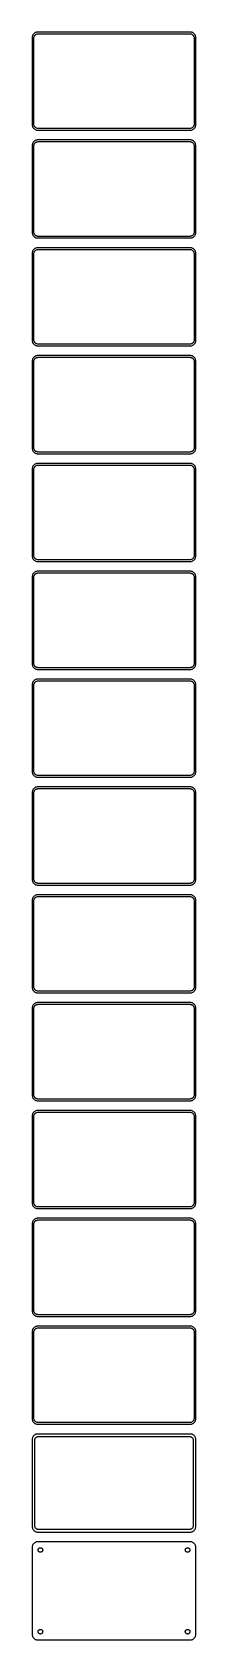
# Model space of a CAD drawing. Header units: metres. Extents: x -75 to 75, y 1440 to 2916.
import ezdxf

# ---------------------------------------------------------------- set-up
doc = ezdxf.new("R2010")
doc.units = ezdxf.units.M

msp = doc.modelspace()

# ---------------------------------------------------------------- linework, layer by layer
for p, q in [((-74.9606, 2911.63), (-75, 2911)), ((-75, 2911), (-75, 2831)), ((-74.8429, 2912.24), (-74.9606, 2911.63)), ((-74.6489, 2912.84), (-74.8429, 2912.24)), ((-74.3815, 2913.41), (-74.6489, 2912.84)), ((-74.0451, 2913.94), (-74.3815, 2913.41)), ((-73.6448, 2914.42), (-74.0451, 2913.94)), ((-73.1871, 2914.85), (-73.6448, 2914.42)), ((-73.5, 2910.5), (-73.4685, 2911)), ((-73.5, 2831.5), (-73.5, 2910.5)), ((-73.4685, 2911), (-73.3743, 2911.49)), ((-73.3743, 2911.49), (-73.2191, 2911.97)), ((-73.2191, 2911.97), (-73.0052, 2912.43)), ((-72.6791, 2915.22), (-73.1871, 2914.85)), ((-73.0052, 2912.43), (-72.7361, 2912.85)), ((-72.7361, 2912.85), (-72.4159, 2913.24)), ((-72.1289, 2915.52), (-72.6791, 2915.22)), ((-72.4159, 2913.24), (-72.0497, 2913.58)), ((-71.5451, 2915.76), (-72.1289, 2915.52)), ((-72.0497, 2913.58), (-71.6433, 2913.88)), ((-71.6433, 2913.88), (-71.2031, 2914.12)), ((-70.9369, 2915.91), (-71.5451, 2915.76)), ((-71.2031, 2914.12), (-70.7361, 2914.3)), ((-70.3139, 2915.99), (-70.9369, 2915.91)), ((-70.7361, 2914.3), (-70.2495, 2914.43)), ((70.3139, 2915.99), (-70.3139, 2915.99)), ((-70.2495, 2914.43), (-69.7512, 2914.49)), ((-69.7512, 2914.49), (69.7512, 2914.49)), ((69.7512, 2914.49), (70.2495, 2914.43)), ((70.2495, 2914.43), (70.7361, 2914.3)), ((70.9369, 2915.91), (70.3139, 2915.99)), ((70.7361, 2914.3), (71.2031, 2914.12)), ((71.5451, 2915.76), (70.9369, 2915.91)), ((71.2031, 2914.12), (71.6433, 2913.88)), ((72.1289, 2915.52), (71.5451, 2915.76)), ((71.6433, 2913.88), (72.0497, 2913.58)), ((72.0497, 2913.58), (72.4159, 2913.24)), ((72.6791, 2915.22), (72.1289, 2915.52)), ((72.4159, 2913.24), (72.7361, 2912.85)), ((73.1871, 2914.85), (72.6791, 2915.22)), ((72.7361, 2912.85), (73.0052, 2912.43)), ((73.0052, 2912.43), (73.2191, 2911.97)), ((73.6448, 2914.42), (73.1871, 2914.85)), ((73.2191, 2911.97), (73.3743, 2911.49)), ((73.3743, 2911.49), (73.4685, 2911)), ((73.4685, 2911), (73.5, 2910.5)), ((73.5, 2910.5), (73.5, 2831.5)), ((74.0451, 2913.94), (73.6448, 2914.42)), ((74.3815, 2913.41), (74.0451, 2913.94)), ((74.6489, 2912.84), (74.3815, 2913.41)), ((74.8429, 2912.24), (74.6489, 2912.84)), ((74.9606, 2911.63), (74.8429, 2912.24)), ((75, 2911), (74.9606, 2911.63)), ((75, 2831), (75, 2911)), ((-75, 2831), (-74.9606, 2830.37)), ((-74.9606, 2830.37), (-74.8429, 2829.76)), ((-74.8429, 2829.76), (-74.6489, 2829.16)), ((-74.6489, 2829.16), (-74.3815, 2828.59)), ((-74.3815, 2828.59), (-74.0451, 2828.06)), ((-74.0451, 2828.06), (-73.6448, 2827.58)), ((-73.6448, 2827.58), (-73.1871, 2827.15)), ((-73.4685, 2831), (-73.5, 2831.5)), ((-73.3743, 2830.51), (-73.4685, 2831)), ((-73.2191, 2830.03), (-73.3743, 2830.51)), ((-73.0052, 2829.57), (-73.2191, 2830.03)), ((-73.1871, 2827.15), (-72.6791, 2826.78)), ((-72.7361, 2829.15), (-73.0052, 2829.57)), ((-72.4159, 2828.76), (-72.7361, 2829.15)), ((-72.6791, 2826.78), (-72.1289, 2826.48)), ((-72.0497, 2828.42), (-72.4159, 2828.76)), ((-72.1289, 2826.48), (-71.5451, 2826.24)), ((-71.6433, 2828.12), (-72.0497, 2828.42)), ((-71.2031, 2827.88), (-71.6433, 2828.12)), ((-71.5451, 2826.24), (-70.9369, 2826.09)), ((-70.7361, 2827.7), (-71.2031, 2827.88)), ((-70.9369, 2826.09), (-70.3139, 2826.01)), ((-70.2495, 2827.57), (-70.7361, 2827.7)), ((-70.3139, 2826.01), (70.3139, 2826.01)), ((-69.7512, 2827.51), (-70.2495, 2827.57)), ((69.7512, 2827.51), (-69.7512, 2827.51)), ((70.2495, 2827.57), (69.7512, 2827.51)), ((70.7361, 2827.7), (70.2495, 2827.57)), ((70.3139, 2826.01), (70.9369, 2826.09)), ((71.2031, 2827.88), (70.7361, 2827.7)), ((70.9369, 2826.09), (71.5451, 2826.24)), ((71.6433, 2828.12), (71.2031, 2827.88)), ((71.5451, 2826.24), (72.1289, 2826.48)), ((72.0497, 2828.42), (71.6433, 2828.12)), ((72.4159, 2828.76), (72.0497, 2828.42)), ((72.1289, 2826.48), (72.6791, 2826.78)), ((72.7361, 2829.15), (72.4159, 2828.76)), ((72.6791, 2826.78), (73.1871, 2827.15)), ((73.0052, 2829.57), (72.7361, 2829.15)), ((73.2191, 2830.03), (73.0052, 2829.57)), ((73.1871, 2827.15), (73.6448, 2827.58)), ((73.3743, 2830.51), (73.2191, 2830.03)), ((73.4685, 2831), (73.3743, 2830.51)), ((73.5, 2831.5), (73.4685, 2831)), ((73.6448, 2827.58), (74.0451, 2828.06)), ((74.0451, 2828.06), (74.3815, 2828.59)), ((74.3815, 2828.59), (74.6489, 2829.16)), ((74.6489, 2829.16), (74.8429, 2829.76)), ((74.8429, 2829.76), (74.9606, 2830.37)), ((74.9606, 2830.37), (75, 2831)), ((-74.9606, 2812.63), (-75, 2812)), ((-75, 2812), (-75, 2732)), ((-74.8429, 2813.24), (-74.9606, 2812.63)), ((-74.6489, 2813.84), (-74.8429, 2813.24)), ((-74.3815, 2814.41), (-74.6489, 2813.84)), ((-74.0451, 2814.94), (-74.3815, 2814.41)), ((-73.6448, 2815.42), (-74.0451, 2814.94)), ((-73.1871, 2815.85), (-73.6448, 2815.42)), ((-73.5, 2811.5), (-73.4685, 2812)), ((-73.5, 2732.5), (-73.5, 2811.5)), ((-73.4685, 2812), (-73.3743, 2812.49)), ((-73.3743, 2812.49), (-73.2191, 2812.97)), ((-73.2191, 2812.97), (-73.0052, 2813.43)), ((-72.6791, 2816.22), (-73.1871, 2815.85)), ((-73.0052, 2813.43), (-72.7361, 2813.85)), ((-72.7361, 2813.85), (-72.4159, 2814.24)), ((-72.1289, 2816.52), (-72.6791, 2816.22)), ((-72.4159, 2814.24), (-72.0497, 2814.58)), ((-71.5451, 2816.76), (-72.1289, 2816.52)), ((-72.0497, 2814.58), (-71.6433, 2814.88)), ((-71.6433, 2814.88), (-71.2031, 2815.12)), ((-70.9369, 2816.91), (-71.5451, 2816.76)), ((-71.2031, 2815.12), (-70.7361, 2815.3)), ((-70.3139, 2816.99), (-70.9369, 2816.91)), ((-70.7361, 2815.3), (-70.2495, 2815.43)), ((70.3139, 2816.99), (-70.3139, 2816.99)), ((-70.2495, 2815.43), (-69.7512, 2815.49)), ((-69.7512, 2815.49), (69.7512, 2815.49)), ((69.7512, 2815.49), (70.2495, 2815.43)), ((70.2495, 2815.43), (70.7361, 2815.3)), ((70.9369, 2816.91), (70.3139, 2816.99)), ((70.7361, 2815.3), (71.2031, 2815.12)), ((71.5451, 2816.76), (70.9369, 2816.91)), ((71.2031, 2815.12), (71.6433, 2814.88)), ((72.1289, 2816.52), (71.5451, 2816.76)), ((71.6433, 2814.88), (72.0497, 2814.58)), ((72.0497, 2814.58), (72.4159, 2814.24)), ((72.6791, 2816.22), (72.1289, 2816.52)), ((72.4159, 2814.24), (72.7361, 2813.85)), ((73.1871, 2815.85), (72.6791, 2816.22)), ((72.7361, 2813.85), (73.0052, 2813.43)), ((73.0052, 2813.43), (73.2191, 2812.97)), ((73.6448, 2815.42), (73.1871, 2815.85)), ((73.2191, 2812.97), (73.3743, 2812.49)), ((73.3743, 2812.49), (73.4685, 2812)), ((73.4685, 2812), (73.5, 2811.5)), ((73.5, 2811.5), (73.5, 2732.5)), ((74.0451, 2814.94), (73.6448, 2815.42)), ((74.3815, 2814.41), (74.0451, 2814.94)), ((74.6489, 2813.84), (74.3815, 2814.41)), ((74.8429, 2813.24), (74.6489, 2813.84)), ((74.9606, 2812.63), (74.8429, 2813.24)), ((75, 2812), (74.9606, 2812.63)), ((75, 2732), (75, 2812)), ((-75, 2732), (-74.9606, 2731.37)), ((-74.9606, 2731.37), (-74.8429, 2730.76)), ((-74.8429, 2730.76), (-74.6489, 2730.16)), ((-73.4685, 2732), (-73.5, 2732.5)), ((-73.3743, 2731.51), (-73.4685, 2732)), ((-73.2191, 2731.03), (-73.3743, 2731.51)), ((-73.0052, 2730.57), (-73.2191, 2731.03)), ((-72.7361, 2730.15), (-73.0052, 2730.57)), ((73.0052, 2730.57), (72.7361, 2730.15)), ((73.2191, 2731.03), (73.0052, 2730.57)), ((73.3743, 2731.51), (73.2191, 2731.03)), ((73.4685, 2732), (73.3743, 2731.51)), ((73.5, 2732.5), (73.4685, 2732)), ((74.6489, 2730.16), (74.8429, 2730.76)), ((74.8429, 2730.76), (74.9606, 2731.37)), ((74.9606, 2731.37), (75, 2732)), ((-74.6489, 2730.16), (-74.3815, 2729.59)), ((-74.3815, 2729.59), (-74.0451, 2729.06)), ((-74.0451, 2715.94), (-74.3815, 2715.41)), ((-74.0451, 2729.06), (-73.6448, 2728.58)), ((-73.6448, 2716.42), (-74.0451, 2715.94)), ((-73.6448, 2728.58), (-73.1871, 2728.15)), ((-73.1871, 2716.85), (-73.6448, 2716.42)), ((-73.1871, 2728.15), (-72.6791, 2727.78)), ((-72.6791, 2717.22), (-73.1871, 2716.85)), ((-72.4159, 2729.76), (-72.7361, 2730.15)), ((-72.6791, 2727.78), (-72.1289, 2727.48)), ((-72.1289, 2717.52), (-72.6791, 2717.22)), ((-72.0497, 2729.42), (-72.4159, 2729.76)), ((-72.1289, 2727.48), (-71.5451, 2727.24)), ((-71.5451, 2717.76), (-72.1289, 2717.52)), ((-71.6433, 2729.12), (-72.0497, 2729.42)), ((-72.0497, 2715.58), (-71.6433, 2715.88)), ((-71.2031, 2728.88), (-71.6433, 2729.12)), ((-71.6433, 2715.88), (-71.2031, 2716.12)), ((-71.5451, 2727.24), (-70.9369, 2727.09)), ((-70.9369, 2717.91), (-71.5451, 2717.76)), ((-70.7361, 2728.7), (-71.2031, 2728.88)), ((-71.2031, 2716.12), (-70.7361, 2716.3)), ((-70.9369, 2727.09), (-70.3139, 2727.01)), ((-70.3139, 2717.99), (-70.9369, 2717.91)), ((-70.2495, 2728.57), (-70.7361, 2728.7)), ((-70.7361, 2716.3), (-70.2495, 2716.43)), ((-70.3139, 2727.01), (70.3139, 2727.01)), ((70.3139, 2717.99), (-70.3139, 2717.99)), ((-69.7512, 2728.51), (-70.2495, 2728.57)), ((-70.2495, 2716.43), (-69.7512, 2716.49)), ((69.7512, 2728.51), (-69.7512, 2728.51)), ((-69.7512, 2716.49), (69.7512, 2716.49)), ((70.2495, 2728.57), (69.7512, 2728.51)), ((69.7512, 2716.49), (70.2495, 2716.43)), ((70.7361, 2728.7), (70.2495, 2728.57)), ((70.2495, 2716.43), (70.7361, 2716.3)), ((70.3139, 2727.01), (70.9369, 2727.09)), ((70.9369, 2717.91), (70.3139, 2717.99)), ((71.2031, 2728.88), (70.7361, 2728.7)), ((70.7361, 2716.3), (71.2031, 2716.12)), ((70.9369, 2727.09), (71.5451, 2727.24)), ((71.5451, 2717.76), (70.9369, 2717.91)), ((71.6433, 2729.12), (71.2031, 2728.88)), ((71.2031, 2716.12), (71.6433, 2715.88)), ((71.5451, 2727.24), (72.1289, 2727.48)), ((72.1289, 2717.52), (71.5451, 2717.76)), ((72.0497, 2729.42), (71.6433, 2729.12)), ((71.6433, 2715.88), (72.0497, 2715.58)), ((72.4159, 2729.76), (72.0497, 2729.42)), ((72.1289, 2727.48), (72.6791, 2727.78)), ((72.6791, 2717.22), (72.1289, 2717.52)), ((72.7361, 2730.15), (72.4159, 2729.76)), ((72.6791, 2727.78), (73.1871, 2728.15)), ((73.1871, 2716.85), (72.6791, 2717.22)), ((73.1871, 2728.15), (73.6448, 2728.58)), ((73.6448, 2716.42), (73.1871, 2716.85)), ((73.6448, 2728.58), (74.0451, 2729.06)), ((74.0451, 2715.94), (73.6448, 2716.42)), ((74.0451, 2729.06), (74.3815, 2729.59)), ((74.3815, 2715.41), (74.0451, 2715.94)), ((74.3815, 2729.59), (74.6489, 2730.16)), ((-74.9606, 2713.63), (-75, 2713)), ((-75, 2713), (-75, 2633)), ((-74.8429, 2714.24), (-74.9606, 2713.63)), ((-74.6489, 2714.84), (-74.8429, 2714.24)), ((-74.3815, 2715.41), (-74.6489, 2714.84)), ((-73.5, 2712.5), (-73.4685, 2713)), ((-73.5, 2633.5), (-73.5, 2712.5)), ((-73.4685, 2713), (-73.3743, 2713.49)), ((-73.3743, 2713.49), (-73.2191, 2713.97)), ((-73.2191, 2713.97), (-73.0052, 2714.43)), ((-73.0052, 2714.43), (-72.7361, 2714.85)), ((-72.7361, 2714.85), (-72.4159, 2715.24)), ((-72.4159, 2715.24), (-72.0497, 2715.58)), ((72.0497, 2715.58), (72.4159, 2715.24)), ((72.4159, 2715.24), (72.7361, 2714.85)), ((72.7361, 2714.85), (73.0052, 2714.43)), ((73.0052, 2714.43), (73.2191, 2713.97)), ((73.2191, 2713.97), (73.3743, 2713.49)), ((73.3743, 2713.49), (73.4685, 2713)), ((73.4685, 2713), (73.5, 2712.5)), ((73.5, 2712.5), (73.5, 2633.5)), ((74.6489, 2714.84), (74.3815, 2715.41)), ((74.8429, 2714.24), (74.6489, 2714.84)), ((74.9606, 2713.63), (74.8429, 2714.24)), ((75, 2713), (74.9606, 2713.63)), ((75, 2633), (75, 2713)), ((-75, 2633), (-74.9606, 2632.37)), ((-74.9606, 2632.37), (-74.8429, 2631.76)), ((-74.8429, 2631.76), (-74.6489, 2631.16)), ((-74.6489, 2631.16), (-74.3815, 2630.59)), ((-74.3815, 2630.59), (-74.0451, 2630.06)), ((-74.0451, 2630.06), (-73.6448, 2629.58)), ((-73.6448, 2629.58), (-73.1871, 2629.15)), ((-73.4685, 2633), (-73.5, 2633.5)), ((-73.3743, 2632.51), (-73.4685, 2633)), ((-73.2191, 2632.03), (-73.3743, 2632.51)), ((-73.0052, 2631.57), (-73.2191, 2632.03)), ((-73.1871, 2629.15), (-72.6791, 2628.78)), ((-72.7361, 2631.15), (-73.0052, 2631.57)), ((-72.4159, 2630.76), (-72.7361, 2631.15)), ((-72.6791, 2628.78), (-72.1289, 2628.48)), ((-72.0497, 2630.42), (-72.4159, 2630.76)), ((-72.1289, 2628.48), (-71.5451, 2628.24)), ((-71.6433, 2630.12), (-72.0497, 2630.42)), ((-71.2031, 2629.88), (-71.6433, 2630.12)), ((-71.5451, 2628.24), (-70.9369, 2628.09)), ((-70.7361, 2629.7), (-71.2031, 2629.88)), ((-70.9369, 2628.09), (-70.3139, 2628.01)), ((-70.2495, 2629.57), (-70.7361, 2629.7)), ((-70.3139, 2628.01), (70.3139, 2628.01)), ((-69.7512, 2629.51), (-70.2495, 2629.57)), ((69.7512, 2629.51), (-69.7512, 2629.51)), ((70.2495, 2629.57), (69.7512, 2629.51)), ((70.7361, 2629.7), (70.2495, 2629.57)), ((70.3139, 2628.01), (70.9369, 2628.09)), ((71.2031, 2629.88), (70.7361, 2629.7)), ((70.9369, 2628.09), (71.5451, 2628.24)), ((71.6433, 2630.12), (71.2031, 2629.88)), ((71.5451, 2628.24), (72.1289, 2628.48)), ((72.0497, 2630.42), (71.6433, 2630.12)), ((72.4159, 2630.76), (72.0497, 2630.42)), ((72.1289, 2628.48), (72.6791, 2628.78)), ((72.7361, 2631.15), (72.4159, 2630.76)), ((72.6791, 2628.78), (73.1871, 2629.15)), ((73.0052, 2631.57), (72.7361, 2631.15)), ((73.2191, 2632.03), (73.0052, 2631.57)), ((73.1871, 2629.15), (73.6448, 2629.58)), ((73.3743, 2632.51), (73.2191, 2632.03)), ((73.4685, 2633), (73.3743, 2632.51)), ((73.5, 2633.5), (73.4685, 2633)), ((73.6448, 2629.58), (74.0451, 2630.06)), ((74.0451, 2630.06), (74.3815, 2630.59)), ((74.3815, 2630.59), (74.6489, 2631.16)), ((74.6489, 2631.16), (74.8429, 2631.76)), ((74.8429, 2631.76), (74.9606, 2632.37)), ((74.9606, 2632.37), (75, 2633)), ((-74.9606, 2614.63), (-75, 2614)), ((-75, 2614), (-75, 2534)), ((-74.8429, 2615.24), (-74.9606, 2614.63)), ((-74.6489, 2615.84), (-74.8429, 2615.24)), ((-74.3815, 2616.41), (-74.6489, 2615.84)), ((-74.0451, 2616.94), (-74.3815, 2616.41)), ((-73.6448, 2617.42), (-74.0451, 2616.94)), ((-73.1871, 2617.85), (-73.6448, 2617.42)), ((-73.5, 2613.5), (-73.4685, 2614)), ((-73.5, 2534.5), (-73.5, 2613.5)), ((-73.4685, 2614), (-73.3743, 2614.49)), ((-73.3743, 2614.49), (-73.2191, 2614.97)), ((-73.2191, 2614.97), (-73.0052, 2615.43)), ((-72.6791, 2618.22), (-73.1871, 2617.85)), ((-73.0052, 2615.43), (-72.7361, 2615.85)), ((-72.7361, 2615.85), (-72.4159, 2616.24)), ((-72.1289, 2618.52), (-72.6791, 2618.22)), ((-72.4159, 2616.24), (-72.0497, 2616.58)), ((-71.5451, 2618.76), (-72.1289, 2618.52)), ((-72.0497, 2616.58), (-71.6433, 2616.88)), ((-71.6433, 2616.88), (-71.2031, 2617.12)), ((-70.9369, 2618.91), (-71.5451, 2618.76)), ((-71.2031, 2617.12), (-70.7361, 2617.3)), ((-70.3139, 2618.99), (-70.9369, 2618.91)), ((-70.7361, 2617.3), (-70.2495, 2617.43)), ((70.3139, 2618.99), (-70.3139, 2618.99)), ((-70.2495, 2617.43), (-69.7512, 2617.49)), ((-69.7512, 2617.49), (69.7512, 2617.49)), ((69.7512, 2617.49), (70.2495, 2617.43)), ((70.2495, 2617.43), (70.7361, 2617.3)), ((70.9369, 2618.91), (70.3139, 2618.99)), ((70.7361, 2617.3), (71.2031, 2617.12)), ((71.5451, 2618.76), (70.9369, 2618.91)), ((71.2031, 2617.12), (71.6433, 2616.88)), ((72.1289, 2618.52), (71.5451, 2618.76)), ((71.6433, 2616.88), (72.0497, 2616.58)), ((72.0497, 2616.58), (72.4159, 2616.24)), ((72.6791, 2618.22), (72.1289, 2618.52)), ((72.4159, 2616.24), (72.7361, 2615.85)), ((73.1871, 2617.85), (72.6791, 2618.22)), ((72.7361, 2615.85), (73.0052, 2615.43)), ((73.0052, 2615.43), (73.2191, 2614.97)), ((73.6448, 2617.42), (73.1871, 2617.85)), ((73.2191, 2614.97), (73.3743, 2614.49)), ((73.3743, 2614.49), (73.4685, 2614)), ((73.4685, 2614), (73.5, 2613.5)), ((73.5, 2613.5), (73.5, 2534.5)), ((74.0451, 2616.94), (73.6448, 2617.42)), ((74.3815, 2616.41), (74.0451, 2616.94)), ((74.6489, 2615.84), (74.3815, 2616.41)), ((74.8429, 2615.24), (74.6489, 2615.84)), ((74.9606, 2614.63), (74.8429, 2615.24)), ((75, 2614), (74.9606, 2614.63)), ((75, 2534), (75, 2614)), ((-75, 2534), (-74.9606, 2533.37)), ((-74.9606, 2533.37), (-74.8429, 2532.76)), ((-74.8429, 2532.76), (-74.6489, 2532.16)), ((-74.6489, 2532.16), (-74.3815, 2531.59)), ((-74.3815, 2531.59), (-74.0451, 2531.06)), ((-74.0451, 2531.06), (-73.6448, 2530.58)), ((-73.6448, 2530.58), (-73.1871, 2530.15)), ((-73.4685, 2534), (-73.5, 2534.5)), ((-73.3743, 2533.51), (-73.4685, 2534)), ((-73.2191, 2533.03), (-73.3743, 2533.51)), ((-73.0052, 2532.57), (-73.2191, 2533.03)), ((-73.1871, 2530.15), (-72.6791, 2529.78)), ((-72.7361, 2532.15), (-73.0052, 2532.57)), ((-72.4159, 2531.76), (-72.7361, 2532.15)), ((-72.6791, 2529.78), (-72.1289, 2529.48)), ((-72.0497, 2531.42), (-72.4159, 2531.76)), ((-72.1289, 2529.48), (-71.5451, 2529.24)), ((-71.6433, 2531.12), (-72.0497, 2531.42)), ((-71.2031, 2530.88), (-71.6433, 2531.12)), ((-71.5451, 2529.24), (-70.9369, 2529.09)), ((-70.7361, 2530.7), (-71.2031, 2530.88)), ((-70.9369, 2529.09), (-70.3139, 2529.01)), ((-70.2495, 2530.57), (-70.7361, 2530.7)), ((-70.3139, 2529.01), (70.3139, 2529.01)), ((-69.7512, 2530.51), (-70.2495, 2530.57)), ((69.7512, 2530.51), (-69.7512, 2530.51)), ((70.2495, 2530.57), (69.7512, 2530.51)), ((70.7361, 2530.7), (70.2495, 2530.57)), ((70.3139, 2529.01), (70.9369, 2529.09)), ((71.2031, 2530.88), (70.7361, 2530.7)), ((70.9369, 2529.09), (71.5451, 2529.24)), ((71.6433, 2531.12), (71.2031, 2530.88)), ((71.5451, 2529.24), (72.1289, 2529.48)), ((72.0497, 2531.42), (71.6433, 2531.12)), ((72.4159, 2531.76), (72.0497, 2531.42)), ((72.1289, 2529.48), (72.6791, 2529.78)), ((72.7361, 2532.15), (72.4159, 2531.76)), ((72.6791, 2529.78), (73.1871, 2530.15)), ((73.0052, 2532.57), (72.7361, 2532.15)), ((73.2191, 2533.03), (73.0052, 2532.57)), ((73.1871, 2530.15), (73.6448, 2530.58)), ((73.3743, 2533.51), (73.2191, 2533.03)), ((73.4685, 2534), (73.3743, 2533.51)), ((73.5, 2534.5), (73.4685, 2534)), ((73.6448, 2530.58), (74.0451, 2531.06)), ((74.0451, 2531.06), (74.3815, 2531.59)), ((74.3815, 2531.59), (74.6489, 2532.16)), ((74.6489, 2532.16), (74.8429, 2532.76)), ((74.8429, 2532.76), (74.9606, 2533.37)), ((74.9606, 2533.37), (75, 2534)), ((-74.9606, 2515.63), (-75, 2515)), ((-75, 2515), (-75, 2435)), ((-74.8429, 2516.24), (-74.9606, 2515.63)), ((-74.6489, 2516.84), (-74.8429, 2516.24)), ((-74.3815, 2517.41), (-74.6489, 2516.84)), ((-74.0451, 2517.94), (-74.3815, 2517.41)), ((-73.6448, 2518.42), (-74.0451, 2517.94)), ((-73.1871, 2518.85), (-73.6448, 2518.42)), ((-73.5, 2514.5), (-73.4685, 2515)), ((-73.5, 2435.5), (-73.5, 2514.5)), ((-73.4685, 2515), (-73.3743, 2515.49)), ((-73.3743, 2515.49), (-73.2191, 2515.97)), ((-73.2191, 2515.97), (-73.0052, 2516.43)), ((-72.6791, 2519.22), (-73.1871, 2518.85)), ((-73.0052, 2516.43), (-72.7361, 2516.85)), ((-72.7361, 2516.85), (-72.4159, 2517.24)), ((-72.1289, 2519.52), (-72.6791, 2519.22)), ((-72.4159, 2517.24), (-72.0497, 2517.58)), ((-71.5451, 2519.76), (-72.1289, 2519.52)), ((-72.0497, 2517.58), (-71.6433, 2517.88)), ((-71.6433, 2517.88), (-71.2031, 2518.12)), ((-70.9369, 2519.91), (-71.5451, 2519.76)), ((-71.2031, 2518.12), (-70.7361, 2518.3)), ((-70.3139, 2519.99), (-70.9369, 2519.91)), ((-70.7361, 2518.3), (-70.2495, 2518.43)), ((70.3139, 2519.99), (-70.3139, 2519.99)), ((-70.2495, 2518.43), (-69.7512, 2518.49)), ((-69.7512, 2518.49), (69.7512, 2518.49)), ((69.7512, 2518.49), (70.2495, 2518.43)), ((70.2495, 2518.43), (70.7361, 2518.3)), ((70.9369, 2519.91), (70.3139, 2519.99)), ((70.7361, 2518.3), (71.2031, 2518.12)), ((71.5451, 2519.76), (70.9369, 2519.91)), ((71.2031, 2518.12), (71.6433, 2517.88)), ((72.1289, 2519.52), (71.5451, 2519.76)), ((71.6433, 2517.88), (72.0497, 2517.58)), ((72.0497, 2517.58), (72.4159, 2517.24)), ((72.6791, 2519.22), (72.1289, 2519.52)), ((72.4159, 2517.24), (72.7361, 2516.85)), ((73.1871, 2518.85), (72.6791, 2519.22)), ((72.7361, 2516.85), (73.0052, 2516.43)), ((73.0052, 2516.43), (73.2191, 2515.97)), ((73.6448, 2518.42), (73.1871, 2518.85)), ((73.2191, 2515.97), (73.3743, 2515.49)), ((73.3743, 2515.49), (73.4685, 2515)), ((73.4685, 2515), (73.5, 2514.5)), ((73.5, 2514.5), (73.5, 2435.5)), ((74.0451, 2517.94), (73.6448, 2518.42)), ((74.3815, 2517.41), (74.0451, 2517.94)), ((74.6489, 2516.84), (74.3815, 2517.41)), ((74.8429, 2516.24), (74.6489, 2516.84)), ((74.9606, 2515.63), (74.8429, 2516.24)), ((75, 2515), (74.9606, 2515.63)), ((75, 2435), (75, 2515)), ((-73.4685, 2435), (-73.5, 2435.5)), ((73.5, 2435.5), (73.4685, 2435)), ((-75, 2435), (-74.9606, 2434.37)), ((-74.9606, 2434.37), (-74.8429, 2433.76)), ((-74.8429, 2433.76), (-74.6489, 2433.16)), ((-74.6489, 2433.16), (-74.3815, 2432.59)), ((-74.3815, 2432.59), (-74.0451, 2432.06)), ((-74.0451, 2432.06), (-73.6448, 2431.58)), ((-73.6448, 2431.58), (-73.1871, 2431.15)), ((-73.3743, 2434.51), (-73.4685, 2435)), ((-73.2191, 2434.03), (-73.3743, 2434.51)), ((-73.0052, 2433.57), (-73.2191, 2434.03)), ((-73.1871, 2431.15), (-72.6791, 2430.78)), ((-72.7361, 2433.15), (-73.0052, 2433.57)), ((-72.4159, 2432.76), (-72.7361, 2433.15)), ((-72.6791, 2430.78), (-72.1289, 2430.48)), ((-72.0497, 2432.42), (-72.4159, 2432.76)), ((-72.1289, 2430.48), (-71.5451, 2430.24)), ((-71.5451, 2420.76), (-72.1289, 2420.52)), ((-71.6433, 2432.12), (-72.0497, 2432.42)), ((-71.2031, 2431.88), (-71.6433, 2432.12)), ((-71.5451, 2430.24), (-70.9369, 2430.09)), ((-70.9369, 2420.91), (-71.5451, 2420.76)), ((-70.7361, 2431.7), (-71.2031, 2431.88)), ((-70.9369, 2430.09), (-70.3139, 2430.01)), ((-70.3139, 2420.99), (-70.9369, 2420.91)), ((-70.2495, 2431.57), (-70.7361, 2431.7)), ((-70.3139, 2430.01), (70.3139, 2430.01)), ((70.3139, 2420.99), (-70.3139, 2420.99)), ((-69.7512, 2431.51), (-70.2495, 2431.57)), ((69.7512, 2431.51), (-69.7512, 2431.51)), ((70.2495, 2431.57), (69.7512, 2431.51)), ((70.7361, 2431.7), (70.2495, 2431.57)), ((70.3139, 2430.01), (70.9369, 2430.09)), ((70.9369, 2420.91), (70.3139, 2420.99)), ((71.2031, 2431.88), (70.7361, 2431.7)), ((70.9369, 2430.09), (71.5451, 2430.24)), ((71.5451, 2420.76), (70.9369, 2420.91)), ((71.6433, 2432.12), (71.2031, 2431.88)), ((71.5451, 2430.24), (72.1289, 2430.48)), ((72.1289, 2420.52), (71.5451, 2420.76)), ((72.0497, 2432.42), (71.6433, 2432.12)), ((72.4159, 2432.76), (72.0497, 2432.42)), ((72.1289, 2430.48), (72.6791, 2430.78)), ((72.7361, 2433.15), (72.4159, 2432.76)), ((72.6791, 2430.78), (73.1871, 2431.15)), ((73.0052, 2433.57), (72.7361, 2433.15)), ((73.2191, 2434.03), (73.0052, 2433.57)), ((73.1871, 2431.15), (73.6448, 2431.58)), ((73.3743, 2434.51), (73.2191, 2434.03)), ((73.4685, 2435), (73.3743, 2434.51)), ((73.6448, 2431.58), (74.0451, 2432.06)), ((74.0451, 2432.06), (74.3815, 2432.59)), ((74.3815, 2432.59), (74.6489, 2433.16)), ((74.6489, 2433.16), (74.8429, 2433.76)), ((74.8429, 2433.76), (74.9606, 2434.37)), ((74.9606, 2434.37), (75, 2435)), ((-74.9606, 2416.63), (-75, 2416)), ((-75, 2416), (-75, 2336)), ((-74.8429, 2417.24), (-74.9606, 2416.63)), ((-74.6489, 2417.84), (-74.8429, 2417.24)), ((-74.3815, 2418.41), (-74.6489, 2417.84)), ((-74.0451, 2418.94), (-74.3815, 2418.41)), ((-73.6448, 2419.42), (-74.0451, 2418.94)), ((-73.1871, 2419.85), (-73.6448, 2419.42)), ((-73.5, 2415.5), (-73.4685, 2416)), ((-73.5, 2336.5), (-73.5, 2415.5)), ((-73.4685, 2416), (-73.3743, 2416.49)), ((-73.3743, 2416.49), (-73.2191, 2416.97)), ((-73.2191, 2416.97), (-73.0052, 2417.43)), ((-72.6791, 2420.22), (-73.1871, 2419.85)), ((-73.0052, 2417.43), (-72.7361, 2417.85)), ((-72.7361, 2417.85), (-72.4159, 2418.24)), ((-72.1289, 2420.52), (-72.6791, 2420.22)), ((-72.4159, 2418.24), (-72.0497, 2418.58)), ((-72.0497, 2418.58), (-71.6433, 2418.88)), ((-71.6433, 2418.88), (-71.2031, 2419.12)), ((-71.2031, 2419.12), (-70.7361, 2419.3)), ((-70.7361, 2419.3), (-70.2495, 2419.43)), ((-70.2495, 2419.43), (-69.7512, 2419.49)), ((-69.7512, 2419.49), (69.7512, 2419.49)), ((69.7512, 2419.49), (70.2495, 2419.43)), ((70.2495, 2419.43), (70.7361, 2419.3)), ((70.7361, 2419.3), (71.2031, 2419.12)), ((71.2031, 2419.12), (71.6433, 2418.88)), ((71.6433, 2418.88), (72.0497, 2418.58)), ((72.0497, 2418.58), (72.4159, 2418.24)), ((72.6791, 2420.22), (72.1289, 2420.52)), ((72.4159, 2418.24), (72.7361, 2417.85)), ((73.1871, 2419.85), (72.6791, 2420.22)), ((72.7361, 2417.85), (73.0052, 2417.43)), ((73.0052, 2417.43), (73.2191, 2416.97)), ((73.6448, 2419.42), (73.1871, 2419.85)), ((73.2191, 2416.97), (73.3743, 2416.49)), ((73.3743, 2416.49), (73.4685, 2416)), ((73.4685, 2416), (73.5, 2415.5)), ((73.5, 2415.5), (73.5, 2336.5)), ((74.0451, 2418.94), (73.6448, 2419.42)), ((74.3815, 2418.41), (74.0451, 2418.94)), ((74.6489, 2417.84), (74.3815, 2418.41)), ((74.8429, 2417.24), (74.6489, 2417.84)), ((74.9606, 2416.63), (74.8429, 2417.24)), ((75, 2416), (74.9606, 2416.63)), ((75, 2336), (75, 2416)), ((-75, 2336), (-74.9606, 2335.37)), ((-74.9606, 2335.37), (-74.8429, 2334.76)), ((-74.8429, 2334.76), (-74.6489, 2334.16)), ((-74.6489, 2334.16), (-74.3815, 2333.59)), ((-74.3815, 2333.59), (-74.0451, 2333.06)), ((-74.0451, 2333.06), (-73.6448, 2332.58)), ((-73.6448, 2332.58), (-73.1871, 2332.15)), ((-73.4685, 2336), (-73.5, 2336.5)), ((-73.3743, 2335.51), (-73.4685, 2336)), ((-73.2191, 2335.03), (-73.3743, 2335.51)), ((-73.0052, 2334.57), (-73.2191, 2335.03)), ((-73.1871, 2332.15), (-72.6791, 2331.78)), ((-72.7361, 2334.15), (-73.0052, 2334.57)), ((-72.4159, 2333.76), (-72.7361, 2334.15)), ((-72.0497, 2333.42), (-72.4159, 2333.76)), ((-71.6433, 2333.12), (-72.0497, 2333.42)), ((-71.2031, 2332.88), (-71.6433, 2333.12)), ((-70.7361, 2332.7), (-71.2031, 2332.88)), ((-70.2495, 2332.57), (-70.7361, 2332.7)), ((-69.7512, 2332.51), (-70.2495, 2332.57)), ((69.7512, 2332.51), (-69.7512, 2332.51)), ((70.2495, 2332.57), (69.7512, 2332.51)), ((70.7361, 2332.7), (70.2495, 2332.57)), ((71.2031, 2332.88), (70.7361, 2332.7)), ((71.6433, 2333.12), (71.2031, 2332.88)), ((72.0497, 2333.42), (71.6433, 2333.12)), ((72.4159, 2333.76), (72.0497, 2333.42)), ((72.7361, 2334.15), (72.4159, 2333.76)), ((72.6791, 2331.78), (73.1871, 2332.15)), ((73.0052, 2334.57), (72.7361, 2334.15)), ((73.2191, 2335.03), (73.0052, 2334.57)), ((73.1871, 2332.15), (73.6448, 2332.58)), ((73.3743, 2335.51), (73.2191, 2335.03)), ((73.4685, 2336), (73.3743, 2335.51)), ((73.5, 2336.5), (73.4685, 2336)), ((73.6448, 2332.58), (74.0451, 2333.06)), ((74.0451, 2333.06), (74.3815, 2333.59)), ((74.3815, 2333.59), (74.6489, 2334.16)), ((74.6489, 2334.16), (74.8429, 2334.76)), ((74.8429, 2334.76), (74.9606, 2335.37)), ((74.9606, 2335.37), (75, 2336)), ((-74.9606, 2317.63), (-75, 2317)), ((-74.8429, 2318.24), (-74.9606, 2317.63)), ((-74.6489, 2318.84), (-74.8429, 2318.24)), ((-74.3815, 2319.41), (-74.6489, 2318.84)), ((-74.0451, 2319.94), (-74.3815, 2319.41)), ((-73.6448, 2320.42), (-74.0451, 2319.94)), ((-73.1871, 2320.85), (-73.6448, 2320.42)), ((-73.4685, 2317), (-73.3743, 2317.49)), ((-73.3743, 2317.49), (-73.2191, 2317.97)), ((-73.2191, 2317.97), (-73.0052, 2318.43)), ((-72.6791, 2321.22), (-73.1871, 2320.85)), ((-73.0052, 2318.43), (-72.7361, 2318.85)), ((-72.7361, 2318.85), (-72.4159, 2319.24)), ((-72.6791, 2331.78), (-72.1289, 2331.48)), ((-72.1289, 2321.52), (-72.6791, 2321.22)), ((-72.4159, 2319.24), (-72.0497, 2319.58)), ((-72.1289, 2331.48), (-71.5451, 2331.24)), ((-71.5451, 2321.76), (-72.1289, 2321.52)), ((-72.0497, 2319.58), (-71.6433, 2319.88)), ((-71.6433, 2319.88), (-71.2031, 2320.12)), ((-71.5451, 2331.24), (-70.9369, 2331.09)), ((-70.9369, 2321.91), (-71.5451, 2321.76)), ((-71.2031, 2320.12), (-70.7361, 2320.3)), ((-70.9369, 2331.09), (-70.3139, 2331.01)), ((-70.3139, 2321.99), (-70.9369, 2321.91)), ((-70.7361, 2320.3), (-70.2495, 2320.43)), ((-70.3139, 2331.01), (70.3139, 2331.01)), ((70.3139, 2321.99), (-70.3139, 2321.99)), ((-70.2495, 2320.43), (-69.7512, 2320.49)), ((-69.7512, 2320.49), (69.7512, 2320.49)), ((69.7512, 2320.49), (70.2495, 2320.43)), ((70.2495, 2320.43), (70.7361, 2320.3)), ((70.3139, 2331.01), (70.9369, 2331.09)), ((70.9369, 2321.91), (70.3139, 2321.99)), ((70.7361, 2320.3), (71.2031, 2320.12)), ((70.9369, 2331.09), (71.5451, 2331.24)), ((71.5451, 2321.76), (70.9369, 2321.91)), ((71.2031, 2320.12), (71.6433, 2319.88)), ((71.5451, 2331.24), (72.1289, 2331.48)), ((72.1289, 2321.52), (71.5451, 2321.76)), ((71.6433, 2319.88), (72.0497, 2319.58)), ((72.0497, 2319.58), (72.4159, 2319.24)), ((72.1289, 2331.48), (72.6791, 2331.78)), ((72.6791, 2321.22), (72.1289, 2321.52)), ((72.4159, 2319.24), (72.7361, 2318.85)), ((73.1871, 2320.85), (72.6791, 2321.22)), ((72.7361, 2318.85), (73.0052, 2318.43)), ((73.0052, 2318.43), (73.2191, 2317.97)), ((73.6448, 2320.42), (73.1871, 2320.85)), ((73.2191, 2317.97), (73.3743, 2317.49)), ((73.3743, 2317.49), (73.4685, 2317)), ((74.0451, 2319.94), (73.6448, 2320.42)), ((74.3815, 2319.41), (74.0451, 2319.94)), ((74.6489, 2318.84), (74.3815, 2319.41)), ((74.8429, 2318.24), (74.6489, 2318.84)), ((74.9606, 2317.63), (74.8429, 2318.24)), ((75, 2317), (74.9606, 2317.63)), ((-75, 2317), (-75, 2237)), ((-73.5, 2316.5), (-73.4685, 2317)), ((-73.5, 2237.5), (-73.5, 2316.5)), ((73.4685, 2317), (73.5, 2316.5)), ((73.5, 2316.5), (73.5, 2237.5)), ((75, 2237), (75, 2317)), ((-75, 2237), (-74.9606, 2236.37)), ((-74.9606, 2236.37), (-74.8429, 2235.76)), ((-74.8429, 2235.76), (-74.6489, 2235.16)), ((-74.6489, 2235.16), (-74.3815, 2234.59)), ((-74.3815, 2234.59), (-74.0451, 2234.06)), ((-74.0451, 2234.06), (-73.6448, 2233.58)), ((-73.6448, 2233.58), (-73.1871, 2233.15)), ((-73.4685, 2237), (-73.5, 2237.5)), ((-73.3743, 2236.51), (-73.4685, 2237)), ((-73.2191, 2236.03), (-73.3743, 2236.51)), ((-73.0052, 2235.57), (-73.2191, 2236.03)), ((-73.1871, 2233.15), (-72.6791, 2232.78)), ((-72.7361, 2235.15), (-73.0052, 2235.57)), ((-72.4159, 2234.76), (-72.7361, 2235.15)), ((-72.6791, 2232.78), (-72.1289, 2232.48)), ((-72.0497, 2234.42), (-72.4159, 2234.76)), ((-72.1289, 2232.48), (-71.5451, 2232.24)), ((-71.6433, 2234.12), (-72.0497, 2234.42)), ((-71.2031, 2233.88), (-71.6433, 2234.12)), ((-71.5451, 2232.24), (-70.9369, 2232.09)), ((-70.7361, 2233.7), (-71.2031, 2233.88)), ((-70.9369, 2232.09), (-70.3139, 2232.01)), ((-70.2495, 2233.57), (-70.7361, 2233.7)), ((-70.3139, 2232.01), (70.3139, 2232.01)), ((-69.7512, 2233.51), (-70.2495, 2233.57)), ((69.7512, 2233.51), (-69.7512, 2233.51)), ((70.2495, 2233.57), (69.7512, 2233.51)), ((70.7361, 2233.7), (70.2495, 2233.57)), ((70.3139, 2232.01), (70.9369, 2232.09)), ((71.2031, 2233.88), (70.7361, 2233.7)), ((70.9369, 2232.09), (71.5451, 2232.24)), ((71.6433, 2234.12), (71.2031, 2233.88)), ((71.5451, 2232.24), (72.1289, 2232.48)), ((72.0497, 2234.42), (71.6433, 2234.12)), ((72.4159, 2234.76), (72.0497, 2234.42)), ((72.1289, 2232.48), (72.6791, 2232.78)), ((72.7361, 2235.15), (72.4159, 2234.76)), ((72.6791, 2232.78), (73.1871, 2233.15)), ((73.0052, 2235.57), (72.7361, 2235.15)), ((73.2191, 2236.03), (73.0052, 2235.57)), ((73.1871, 2233.15), (73.6448, 2233.58)), ((73.3743, 2236.51), (73.2191, 2236.03)), ((73.4685, 2237), (73.3743, 2236.51)), ((73.5, 2237.5), (73.4685, 2237)), ((73.6448, 2233.58), (74.0451, 2234.06)), ((74.0451, 2234.06), (74.3815, 2234.59)), ((74.3815, 2234.59), (74.6489, 2235.16)), ((74.6489, 2235.16), (74.8429, 2235.76)), ((74.8429, 2235.76), (74.9606, 2236.37)), ((74.9606, 2236.37), (75, 2237)), ((-74.9606, 2218.63), (-75, 2218)), ((-75, 2218), (-75, 2138)), ((-74.8429, 2219.24), (-74.9606, 2218.63)), ((-74.6489, 2219.84), (-74.8429, 2219.24)), ((-74.3815, 2220.41), (-74.6489, 2219.84)), ((-74.0451, 2220.94), (-74.3815, 2220.41)), ((-73.6448, 2221.42), (-74.0451, 2220.94)), ((-73.1871, 2221.85), (-73.6448, 2221.42)), ((-73.5, 2217.5), (-73.4685, 2218)), ((-73.5, 2138.5), (-73.5, 2217.5)), ((-73.4685, 2218), (-73.3743, 2218.49)), ((-73.3743, 2218.49), (-73.2191, 2218.97)), ((-73.2191, 2218.97), (-73.0052, 2219.43)), ((-72.6791, 2222.22), (-73.1871, 2221.85)), ((-73.0052, 2219.43), (-72.7361, 2219.85)), ((-72.7361, 2219.85), (-72.4159, 2220.24)), ((-72.1289, 2222.52), (-72.6791, 2222.22)), ((-72.4159, 2220.24), (-72.0497, 2220.58)), ((-71.5451, 2222.76), (-72.1289, 2222.52)), ((-72.0497, 2220.58), (-71.6433, 2220.88)), ((-71.6433, 2220.88), (-71.2031, 2221.12)), ((-70.9369, 2222.91), (-71.5451, 2222.76)), ((-71.2031, 2221.12), (-70.7361, 2221.3)), ((-70.3139, 2222.99), (-70.9369, 2222.91)), ((-70.7361, 2221.3), (-70.2495, 2221.43)), ((70.3139, 2222.99), (-70.3139, 2222.99)), ((-70.2495, 2221.43), (-69.7512, 2221.49)), ((-69.7512, 2221.49), (69.7512, 2221.49)), ((69.7512, 2221.49), (70.2495, 2221.43)), ((70.2495, 2221.43), (70.7361, 2221.3)), ((70.9369, 2222.91), (70.3139, 2222.99)), ((70.7361, 2221.3), (71.2031, 2221.12)), ((71.5451, 2222.76), (70.9369, 2222.91)), ((71.2031, 2221.12), (71.6433, 2220.88)), ((72.1289, 2222.52), (71.5451, 2222.76)), ((71.6433, 2220.88), (72.0497, 2220.58)), ((72.0497, 2220.58), (72.4159, 2220.24)), ((72.6791, 2222.22), (72.1289, 2222.52)), ((72.4159, 2220.24), (72.7361, 2219.85)), ((73.1871, 2221.85), (72.6791, 2222.22)), ((72.7361, 2219.85), (73.0052, 2219.43)), ((73.0052, 2219.43), (73.2191, 2218.97)), ((73.6448, 2221.42), (73.1871, 2221.85)), ((73.2191, 2218.97), (73.3743, 2218.49)), ((73.3743, 2218.49), (73.4685, 2218)), ((73.4685, 2218), (73.5, 2217.5)), ((73.5, 2217.5), (73.5, 2138.5)), ((74.0451, 2220.94), (73.6448, 2221.42)), ((74.3815, 2220.41), (74.0451, 2220.94)), ((74.6489, 2219.84), (74.3815, 2220.41)), ((74.8429, 2219.24), (74.6489, 2219.84)), ((74.9606, 2218.63), (74.8429, 2219.24)), ((75, 2218), (74.9606, 2218.63)), ((75, 2138), (75, 2218)), ((-75, 2138), (-74.9606, 2137.37)), ((-74.9606, 2137.37), (-74.8429, 2136.76)), ((-74.8429, 2136.76), (-74.6489, 2136.16)), ((-74.6489, 2136.16), (-74.3815, 2135.59)), ((-74.3815, 2135.59), (-74.0451, 2135.06)), ((-74.0451, 2135.06), (-73.6448, 2134.58)), ((-73.6448, 2134.58), (-73.1871, 2134.15)), ((-73.4685, 2138), (-73.5, 2138.5)), ((-73.3743, 2137.51), (-73.4685, 2138)), ((-73.2191, 2137.03), (-73.3743, 2137.51)), ((-73.0052, 2136.57), (-73.2191, 2137.03)), ((-73.1871, 2134.15), (-72.6791, 2133.78)), ((-72.7361, 2136.15), (-73.0052, 2136.57)), ((-72.4159, 2135.76), (-72.7361, 2136.15)), ((-72.6791, 2133.78), (-72.1289, 2133.48)), ((-72.0497, 2135.42), (-72.4159, 2135.76)), ((-72.1289, 2133.48), (-71.5451, 2133.24)), ((-71.6433, 2135.12), (-72.0497, 2135.42)), ((-71.2031, 2134.88), (-71.6433, 2135.12)), ((-71.5451, 2133.24), (-70.9369, 2133.09)), ((-70.7361, 2134.7), (-71.2031, 2134.88)), ((-70.9369, 2133.09), (-70.3139, 2133.01)), ((-70.2495, 2134.57), (-70.7361, 2134.7)), ((-70.3139, 2133.01), (70.3139, 2133.01)), ((-69.7512, 2134.51), (-70.2495, 2134.57)), ((69.7512, 2134.51), (-69.7512, 2134.51)), ((70.2495, 2134.57), (69.7512, 2134.51)), ((70.7361, 2134.7), (70.2495, 2134.57)), ((70.3139, 2133.01), (70.9369, 2133.09)), ((71.2031, 2134.88), (70.7361, 2134.7)), ((70.9369, 2133.09), (71.5451, 2133.24)), ((71.6433, 2135.12), (71.2031, 2134.88)), ((71.5451, 2133.24), (72.1289, 2133.48)), ((72.0497, 2135.42), (71.6433, 2135.12)), ((72.4159, 2135.76), (72.0497, 2135.42)), ((72.1289, 2133.48), (72.6791, 2133.78)), ((72.7361, 2136.15), (72.4159, 2135.76)), ((72.6791, 2133.78), (73.1871, 2134.15)), ((73.0052, 2136.57), (72.7361, 2136.15)), ((73.2191, 2137.03), (73.0052, 2136.57)), ((73.1871, 2134.15), (73.6448, 2134.58)), ((73.3743, 2137.51), (73.2191, 2137.03)), ((73.4685, 2138), (73.3743, 2137.51)), ((73.5, 2138.5), (73.4685, 2138)), ((73.6448, 2134.58), (74.0451, 2135.06)), ((74.0451, 2135.06), (74.3815, 2135.59)), ((74.3815, 2135.59), (74.6489, 2136.16)), ((74.6489, 2136.16), (74.8429, 2136.76)), ((74.8429, 2136.76), (74.9606, 2137.37)), ((74.9606, 2137.37), (75, 2138)), ((-74.9606, 2119.63), (-75, 2119)), ((-75, 2119), (-75, 2039)), ((-74.8429, 2120.24), (-74.9606, 2119.63)), ((-74.6489, 2120.84), (-74.8429, 2120.24)), ((-74.3815, 2121.41), (-74.6489, 2120.84)), ((-74.0451, 2121.94), (-74.3815, 2121.41)), ((-73.6448, 2122.42), (-74.0451, 2121.94)), ((-73.1871, 2122.85), (-73.6448, 2122.42)), ((-73.5, 2118.5), (-73.4685, 2119)), ((-73.5, 2039.5), (-73.5, 2118.5)), ((-73.4685, 2119), (-73.3743, 2119.49)), ((-73.3743, 2119.49), (-73.2191, 2119.97)), ((-73.2191, 2119.97), (-73.0052, 2120.43)), ((-72.6791, 2123.22), (-73.1871, 2122.85)), ((-73.0052, 2120.43), (-72.7361, 2120.85)), ((-72.7361, 2120.85), (-72.4159, 2121.24)), ((-72.1289, 2123.52), (-72.6791, 2123.22)), ((-72.4159, 2121.24), (-72.0497, 2121.58)), ((-71.5451, 2123.76), (-72.1289, 2123.52)), ((-72.0497, 2121.58), (-71.6433, 2121.88)), ((-71.6433, 2121.88), (-71.2031, 2122.12)), ((-70.9369, 2123.91), (-71.5451, 2123.76)), ((-71.2031, 2122.12), (-70.7361, 2122.3)), ((-70.3139, 2123.99), (-70.9369, 2123.91)), ((-70.7361, 2122.3), (-70.2495, 2122.43)), ((70.3139, 2123.99), (-70.3139, 2123.99)), ((-70.2495, 2122.43), (-69.7512, 2122.49)), ((-69.7512, 2122.49), (69.7512, 2122.49)), ((69.7512, 2122.49), (70.2495, 2122.43)), ((70.2495, 2122.43), (70.7361, 2122.3)), ((70.9369, 2123.91), (70.3139, 2123.99)), ((70.7361, 2122.3), (71.2031, 2122.12)), ((71.5451, 2123.76), (70.9369, 2123.91)), ((71.2031, 2122.12), (71.6433, 2121.88)), ((72.1289, 2123.52), (71.5451, 2123.76)), ((71.6433, 2121.88), (72.0497, 2121.58)), ((72.0497, 2121.58), (72.4159, 2121.24)), ((72.6791, 2123.22), (72.1289, 2123.52)), ((72.4159, 2121.24), (72.7361, 2120.85)), ((73.1871, 2122.85), (72.6791, 2123.22)), ((72.7361, 2120.85), (73.0052, 2120.43)), ((73.0052, 2120.43), (73.2191, 2119.97)), ((73.6448, 2122.42), (73.1871, 2122.85)), ((73.2191, 2119.97), (73.3743, 2119.49)), ((73.3743, 2119.49), (73.4685, 2119)), ((73.4685, 2119), (73.5, 2118.5)), ((73.5, 2118.5), (73.5, 2039.5)), ((74.0451, 2121.94), (73.6448, 2122.42)), ((74.3815, 2121.41), (74.0451, 2121.94)), ((74.6489, 2120.84), (74.3815, 2121.41)), ((74.8429, 2120.24), (74.6489, 2120.84)), ((74.9606, 2119.63), (74.8429, 2120.24)), ((75, 2119), (74.9606, 2119.63)), ((75, 2039), (75, 2119)), ((-75, 2039), (-74.9606, 2038.37)), ((-74.9606, 2038.37), (-74.8429, 2037.76)), ((-74.8429, 2037.76), (-74.6489, 2037.16)), ((-74.6489, 2037.16), (-74.3815, 2036.59)), ((-73.4685, 2039), (-73.5, 2039.5)), ((-73.3743, 2038.51), (-73.4685, 2039)), ((-73.2191, 2038.03), (-73.3743, 2038.51)), ((-73.0052, 2037.57), (-73.2191, 2038.03)), ((-72.7361, 2037.15), (-73.0052, 2037.57)), ((-72.4159, 2036.76), (-72.7361, 2037.15)), ((72.7361, 2037.15), (72.4159, 2036.76)), ((73.0052, 2037.57), (72.7361, 2037.15)), ((73.2191, 2038.03), (73.0052, 2037.57)), ((73.3743, 2038.51), (73.2191, 2038.03)), ((73.4685, 2039), (73.3743, 2038.51)), ((73.5, 2039.5), (73.4685, 2039)), ((74.3815, 2036.59), (74.6489, 2037.16)), ((74.6489, 2037.16), (74.8429, 2037.76)), ((74.8429, 2037.76), (74.9606, 2038.37)), ((74.9606, 2038.37), (75, 2039)), ((-74.3815, 2022.41), (-74.6489, 2021.84)), ((-74.3815, 2036.59), (-74.0451, 2036.06)), ((-74.0451, 2022.94), (-74.3815, 2022.41)), ((-74.0451, 2036.06), (-73.6448, 2035.58)), ((-73.6448, 2023.42), (-74.0451, 2022.94)), ((-73.6448, 2035.58), (-73.1871, 2035.15)), ((-73.1871, 2023.85), (-73.6448, 2023.42)), ((-73.1871, 2035.15), (-72.6791, 2034.78)), ((-72.6791, 2024.22), (-73.1871, 2023.85)), ((-72.7361, 2021.85), (-72.4159, 2022.24)), ((-72.6791, 2034.78), (-72.1289, 2034.48)), ((-72.1289, 2024.52), (-72.6791, 2024.22)), ((-72.0497, 2036.42), (-72.4159, 2036.76)), ((-72.4159, 2022.24), (-72.0497, 2022.58)), ((-72.1289, 2034.48), (-71.5451, 2034.24)), ((-71.5451, 2024.76), (-72.1289, 2024.52)), ((-71.6433, 2036.12), (-72.0497, 2036.42)), ((-72.0497, 2022.58), (-71.6433, 2022.88)), ((-71.2031, 2035.88), (-71.6433, 2036.12)), ((-71.6433, 2022.88), (-71.2031, 2023.12)), ((-71.5451, 2034.24), (-70.9369, 2034.09)), ((-70.9369, 2024.91), (-71.5451, 2024.76)), ((-70.7361, 2035.7), (-71.2031, 2035.88)), ((-71.2031, 2023.12), (-70.7361, 2023.3)), ((-70.9369, 2034.09), (-70.3139, 2034.01)), ((-70.3139, 2024.99), (-70.9369, 2024.91)), ((-70.2495, 2035.57), (-70.7361, 2035.7)), ((-70.7361, 2023.3), (-70.2495, 2023.43)), ((-70.3139, 2034.01), (70.3139, 2034.01)), ((70.3139, 2024.99), (-70.3139, 2024.99)), ((-69.7512, 2035.51), (-70.2495, 2035.57)), ((-70.2495, 2023.43), (-69.7512, 2023.49)), ((69.7512, 2035.51), (-69.7512, 2035.51)), ((-69.7512, 2023.49), (69.7512, 2023.49)), ((70.2495, 2035.57), (69.7512, 2035.51)), ((69.7512, 2023.49), (70.2495, 2023.43)), ((70.7361, 2035.7), (70.2495, 2035.57)), ((70.2495, 2023.43), (70.7361, 2023.3)), ((70.3139, 2034.01), (70.9369, 2034.09)), ((70.9369, 2024.91), (70.3139, 2024.99)), ((71.2031, 2035.88), (70.7361, 2035.7)), ((70.7361, 2023.3), (71.2031, 2023.12)), ((70.9369, 2034.09), (71.5451, 2034.24)), ((71.5451, 2024.76), (70.9369, 2024.91)), ((71.6433, 2036.12), (71.2031, 2035.88)), ((71.2031, 2023.12), (71.6433, 2022.88)), ((71.5451, 2034.24), (72.1289, 2034.48)), ((72.1289, 2024.52), (71.5451, 2024.76)), ((72.0497, 2036.42), (71.6433, 2036.12)), ((71.6433, 2022.88), (72.0497, 2022.58)), ((72.4159, 2036.76), (72.0497, 2036.42)), ((72.0497, 2022.58), (72.4159, 2022.24)), ((72.1289, 2034.48), (72.6791, 2034.78)), ((72.6791, 2024.22), (72.1289, 2024.52)), ((72.4159, 2022.24), (72.7361, 2021.85)), ((72.6791, 2034.78), (73.1871, 2035.15)), ((73.1871, 2023.85), (72.6791, 2024.22)), ((73.1871, 2035.15), (73.6448, 2035.58)), ((73.6448, 2023.42), (73.1871, 2023.85)), ((73.6448, 2035.58), (74.0451, 2036.06)), ((74.0451, 2022.94), (73.6448, 2023.42)), ((74.0451, 2036.06), (74.3815, 2036.59)), ((74.3815, 2022.41), (74.0451, 2022.94)), ((74.6489, 2021.84), (74.3815, 2022.41)), ((-74.9606, 2020.63), (-75, 2020)), ((-75, 2020), (-75, 1940)), ((-74.8429, 2021.24), (-74.9606, 2020.63)), ((-74.6489, 2021.84), (-74.8429, 2021.24)), ((-73.5, 2019.5), (-73.4685, 2020)), ((-73.5, 1940.5), (-73.5, 2019.5)), ((-73.4685, 2020), (-73.3743, 2020.49)), ((-73.3743, 2020.49), (-73.2191, 2020.97)), ((-73.2191, 2020.97), (-73.0052, 2021.43)), ((-73.0052, 2021.43), (-72.7361, 2021.85)), ((72.7361, 2021.85), (73.0052, 2021.43)), ((73.0052, 2021.43), (73.2191, 2020.97)), ((73.2191, 2020.97), (73.3743, 2020.49)), ((73.3743, 2020.49), (73.4685, 2020)), ((73.4685, 2020), (73.5, 2019.5)), ((73.5, 2019.5), (73.5, 1940.5)), ((74.8429, 2021.24), (74.6489, 2021.84)), ((74.9606, 2020.63), (74.8429, 2021.24)), ((75, 2020), (74.9606, 2020.63)), ((75, 1940), (75, 2020)), ((-75, 1940), (-74.9606, 1939.37)), ((-74.9606, 1939.37), (-74.8429, 1938.76)), ((-74.8429, 1938.76), (-74.6489, 1938.16)), ((-74.6489, 1938.16), (-74.3815, 1937.59)), ((-74.3815, 1937.59), (-74.0451, 1937.06)), ((-74.0451, 1937.06), (-73.6448, 1936.58)), ((-73.6448, 1936.58), (-73.1871, 1936.15)), ((-73.4685, 1940), (-73.5, 1940.5)), ((-73.3743, 1939.51), (-73.4685, 1940)), ((-73.2191, 1939.03), (-73.3743, 1939.51)), ((-73.0052, 1938.57), (-73.2191, 1939.03)), ((-73.1871, 1936.15), (-72.6791, 1935.78)), ((-72.7361, 1938.15), (-73.0052, 1938.57)), ((-72.4159, 1937.76), (-72.7361, 1938.15)), ((-72.6791, 1935.78), (-72.1289, 1935.48)), ((-72.0497, 1937.42), (-72.4159, 1937.76)), ((-72.1289, 1935.48), (-71.5451, 1935.24)), ((-71.6433, 1937.12), (-72.0497, 1937.42)), ((-71.2031, 1936.88), (-71.6433, 1937.12)), ((-71.5451, 1935.24), (-70.9369, 1935.09)), ((-70.7361, 1936.7), (-71.2031, 1936.88)), ((-70.9369, 1935.09), (-70.3139, 1935.01)), ((-70.2495, 1936.57), (-70.7361, 1936.7)), ((-70.3139, 1935.01), (70.3139, 1935.01)), ((-69.7512, 1936.51), (-70.2495, 1936.57)), ((69.7512, 1936.51), (-69.7512, 1936.51)), ((70.2495, 1936.57), (69.7512, 1936.51)), ((70.7361, 1936.7), (70.2495, 1936.57)), ((70.3139, 1935.01), (70.9369, 1935.09)), ((71.2031, 1936.88), (70.7361, 1936.7)), ((70.9369, 1935.09), (71.5451, 1935.24)), ((71.6433, 1937.12), (71.2031, 1936.88)), ((71.5451, 1935.24), (72.1289, 1935.48)), ((72.0497, 1937.42), (71.6433, 1937.12)), ((72.4159, 1937.76), (72.0497, 1937.42)), ((72.1289, 1935.48), (72.6791, 1935.78)), ((72.7361, 1938.15), (72.4159, 1937.76)), ((72.6791, 1935.78), (73.1871, 1936.15)), ((73.0052, 1938.57), (72.7361, 1938.15)), ((73.2191, 1939.03), (73.0052, 1938.57)), ((73.1871, 1936.15), (73.6448, 1936.58)), ((73.3743, 1939.51), (73.2191, 1939.03)), ((73.4685, 1940), (73.3743, 1939.51)), ((73.5, 1940.5), (73.4685, 1940)), ((73.6448, 1936.58), (74.0451, 1937.06)), ((74.0451, 1937.06), (74.3815, 1937.59)), ((74.3815, 1937.59), (74.6489, 1938.16)), ((74.6489, 1938.16), (74.8429, 1938.76)), ((74.8429, 1938.76), (74.9606, 1939.37)), ((74.9606, 1939.37), (75, 1940)), ((-74.9606, 1921.63), (-75, 1921)), ((-75, 1921), (-75, 1841)), ((-74.8429, 1922.24), (-74.9606, 1921.63)), ((-74.6489, 1922.84), (-74.8429, 1922.24)), ((-74.3815, 1923.41), (-74.6489, 1922.84)), ((-74.0451, 1923.94), (-74.3815, 1923.41)), ((-73.6448, 1924.42), (-74.0451, 1923.94)), ((-73.1871, 1924.85), (-73.6448, 1924.42)), ((-73.5, 1920.5), (-73.4685, 1921)), ((-73.5, 1841.5), (-73.5, 1920.5)), ((-73.4685, 1921), (-73.3743, 1921.49)), ((-73.3743, 1921.49), (-73.2191, 1921.97)), ((-73.2191, 1921.97), (-73.0052, 1922.43)), ((-72.6791, 1925.22), (-73.1871, 1924.85)), ((-73.0052, 1922.43), (-72.7361, 1922.85)), ((-72.7361, 1922.85), (-72.4159, 1923.24)), ((-72.1289, 1925.52), (-72.6791, 1925.22)), ((-72.4159, 1923.24), (-72.0497, 1923.58)), ((-71.5451, 1925.76), (-72.1289, 1925.52)), ((-72.0497, 1923.58), (-71.6433, 1923.88)), ((-71.6433, 1923.88), (-71.2031, 1924.12)), ((-70.9369, 1925.91), (-71.5451, 1925.76)), ((-71.2031, 1924.12), (-70.7361, 1924.3)), ((-70.3139, 1925.99), (-70.9369, 1925.91)), ((-70.7361, 1924.3), (-70.2495, 1924.43)), ((70.3139, 1925.99), (-70.3139, 1925.99)), ((-70.2495, 1924.43), (-69.7512, 1924.49)), ((-69.7512, 1924.49), (69.7512, 1924.49)), ((69.7512, 1924.49), (70.2495, 1924.43)), ((70.2495, 1924.43), (70.7361, 1924.3)), ((70.9369, 1925.91), (70.3139, 1925.99)), ((70.7361, 1924.3), (71.2031, 1924.12)), ((71.5451, 1925.76), (70.9369, 1925.91)), ((71.2031, 1924.12), (71.6433, 1923.88)), ((72.1289, 1925.52), (71.5451, 1925.76)), ((71.6433, 1923.88), (72.0497, 1923.58)), ((72.0497, 1923.58), (72.4159, 1923.24)), ((72.6791, 1925.22), (72.1289, 1925.52)), ((72.4159, 1923.24), (72.7361, 1922.85)), ((73.1871, 1924.85), (72.6791, 1925.22)), ((72.7361, 1922.85), (73.0052, 1922.43)), ((73.0052, 1922.43), (73.2191, 1921.97)), ((73.6448, 1924.42), (73.1871, 1924.85)), ((73.2191, 1921.97), (73.3743, 1921.49)), ((73.3743, 1921.49), (73.4685, 1921)), ((73.4685, 1921), (73.5, 1920.5)), ((73.5, 1920.5), (73.5, 1841.5)), ((74.0451, 1923.94), (73.6448, 1924.42)), ((74.3815, 1923.41), (74.0451, 1923.94)), ((74.6489, 1922.84), (74.3815, 1923.41)), ((74.8429, 1922.24), (74.6489, 1922.84)), ((74.9606, 1921.63), (74.8429, 1922.24)), ((75, 1921), (74.9606, 1921.63)), ((75, 1841), (75, 1921)), ((-75, 1841), (-74.9606, 1840.37)), ((-74.9606, 1840.37), (-74.8429, 1839.76)), ((-74.8429, 1839.76), (-74.6489, 1839.16)), ((-74.6489, 1839.16), (-74.3815, 1838.59)), ((-74.3815, 1838.59), (-74.0451, 1838.06)), ((-74.0451, 1838.06), (-73.6448, 1837.58)), ((-73.6448, 1837.58), (-73.1871, 1837.15)), ((-73.4685, 1841), (-73.5, 1841.5)), ((-73.3743, 1840.51), (-73.4685, 1841)), ((-73.2191, 1840.03), (-73.3743, 1840.51)), ((-73.0052, 1839.57), (-73.2191, 1840.03)), ((-73.1871, 1837.15), (-72.6791, 1836.78)), ((-72.7361, 1839.15), (-73.0052, 1839.57)), ((-72.4159, 1838.76), (-72.7361, 1839.15)), ((-72.6791, 1836.78), (-72.1289, 1836.48)), ((-72.0497, 1838.42), (-72.4159, 1838.76)), ((-72.1289, 1836.48), (-71.5451, 1836.24)), ((-71.6433, 1838.12), (-72.0497, 1838.42)), ((-71.2031, 1837.88), (-71.6433, 1838.12)), ((-71.5451, 1836.24), (-70.9369, 1836.09)), ((-70.7361, 1837.7), (-71.2031, 1837.88)), ((-70.9369, 1836.09), (-70.3139, 1836.01)), ((-70.2495, 1837.57), (-70.7361, 1837.7)), ((-70.3139, 1836.01), (70.3139, 1836.01)), ((-69.7512, 1837.51), (-70.2495, 1837.57)), ((69.7512, 1837.51), (-69.7512, 1837.51)), ((70.2495, 1837.57), (69.7512, 1837.51)), ((70.7361, 1837.7), (70.2495, 1837.57)), ((70.3139, 1836.01), (70.9369, 1836.09)), ((71.2031, 1837.88), (70.7361, 1837.7)), ((70.9369, 1836.09), (71.5451, 1836.24)), ((71.6433, 1838.12), (71.2031, 1837.88)), ((71.5451, 1836.24), (72.1289, 1836.48)), ((72.0497, 1838.42), (71.6433, 1838.12)), ((72.4159, 1838.76), (72.0497, 1838.42)), ((72.1289, 1836.48), (72.6791, 1836.78)), ((72.7361, 1839.15), (72.4159, 1838.76)), ((72.6791, 1836.78), (73.1871, 1837.15)), ((73.0052, 1839.57), (72.7361, 1839.15)), ((73.2191, 1840.03), (73.0052, 1839.57)), ((73.1871, 1837.15), (73.6448, 1837.58)), ((73.3743, 1840.51), (73.2191, 1840.03)), ((73.4685, 1841), (73.3743, 1840.51)), ((73.5, 1841.5), (73.4685, 1841)), ((73.6448, 1837.58), (74.0451, 1838.06)), ((74.0451, 1838.06), (74.3815, 1838.59)), ((74.3815, 1838.59), (74.6489, 1839.16)), ((74.6489, 1839.16), (74.8429, 1839.76)), ((74.8429, 1839.76), (74.9606, 1840.37)), ((74.9606, 1840.37), (75, 1841)), ((-74.9606, 1822.63), (-75, 1822)), ((-75, 1822), (-75, 1742)), ((-74.8429, 1823.24), (-74.9606, 1822.63)), ((-74.6489, 1823.84), (-74.8429, 1823.24)), ((-74.3815, 1824.41), (-74.6489, 1823.84)), ((-74.0451, 1824.94), (-74.3815, 1824.41)), ((-73.6448, 1825.42), (-74.0451, 1824.94)), ((-73.1871, 1825.85), (-73.6448, 1825.42)), ((-73.5, 1821.5), (-73.4685, 1822)), ((-73.5, 1742.5), (-73.5, 1821.5)), ((-73.4685, 1822), (-73.3743, 1822.49)), ((-73.3743, 1822.49), (-73.2191, 1822.97)), ((-73.2191, 1822.97), (-73.0052, 1823.43)), ((-72.6791, 1826.22), (-73.1871, 1825.85)), ((-73.0052, 1823.43), (-72.7361, 1823.85)), ((-72.7361, 1823.85), (-72.4159, 1824.24)), ((-72.1289, 1826.52), (-72.6791, 1826.22)), ((-72.4159, 1824.24), (-72.0497, 1824.58)), ((-71.5451, 1826.76), (-72.1289, 1826.52)), ((-72.0497, 1824.58), (-71.6433, 1824.88)), ((-71.6433, 1824.88), (-71.2031, 1825.12)), ((-70.9369, 1826.91), (-71.5451, 1826.76)), ((-71.2031, 1825.12), (-70.7361, 1825.3)), ((-70.3139, 1826.99), (-70.9369, 1826.91)), ((-70.7361, 1825.3), (-70.2495, 1825.43)), ((70.3139, 1826.99), (-70.3139, 1826.99)), ((-70.2495, 1825.43), (-69.7512, 1825.49)), ((-69.7512, 1825.49), (69.7512, 1825.49)), ((69.7512, 1825.49), (70.2495, 1825.43)), ((70.2495, 1825.43), (70.7361, 1825.3)), ((70.9369, 1826.91), (70.3139, 1826.99)), ((70.7361, 1825.3), (71.2031, 1825.12)), ((71.5451, 1826.76), (70.9369, 1826.91)), ((71.2031, 1825.12), (71.6433, 1824.88)), ((72.1289, 1826.52), (71.5451, 1826.76)), ((71.6433, 1824.88), (72.0497, 1824.58)), ((72.0497, 1824.58), (72.4159, 1824.24)), ((72.6791, 1826.22), (72.1289, 1826.52)), ((72.4159, 1824.24), (72.7361, 1823.85)), ((73.1871, 1825.85), (72.6791, 1826.22)), ((72.7361, 1823.85), (73.0052, 1823.43)), ((73.0052, 1823.43), (73.2191, 1822.97)), ((73.6448, 1825.42), (73.1871, 1825.85)), ((73.2191, 1822.97), (73.3743, 1822.49)), ((73.3743, 1822.49), (73.4685, 1822)), ((73.4685, 1822), (73.5, 1821.5)), ((73.5, 1821.5), (73.5, 1742.5)), ((74.0451, 1824.94), (73.6448, 1825.42)), ((74.3815, 1824.41), (74.0451, 1824.94)), ((74.6489, 1823.84), (74.3815, 1824.41)), ((74.8429, 1823.24), (74.6489, 1823.84)), ((74.9606, 1822.63), (74.8429, 1823.24)), ((75, 1822), (74.9606, 1822.63)), ((75, 1742), (75, 1822)), ((-75, 1742), (-74.9606, 1741.37)), ((-73.4685, 1742), (-73.5, 1742.5)), ((-73.3743, 1741.51), (-73.4685, 1742)), ((73.4685, 1742), (73.3743, 1741.51)), ((73.5, 1742.5), (73.4685, 1742)), ((74.9606, 1741.37), (75, 1742)), ((-74.9606, 1741.37), (-74.8429, 1740.76)), ((-74.8429, 1740.76), (-74.6489, 1740.16)), ((-74.6489, 1740.16), (-74.3815, 1739.59)), ((-74.3815, 1739.59), (-74.0451, 1739.06)), ((-74.0451, 1739.06), (-73.6448, 1738.58)), ((-73.6448, 1738.58), (-73.1871, 1738.15)), ((-73.2191, 1741.03), (-73.3743, 1741.51)), ((-73.0052, 1740.57), (-73.2191, 1741.03)), ((-73.1871, 1738.15), (-72.6791, 1737.78)), ((-72.6791, 1727.22), (-73.1871, 1726.85)), ((-72.7361, 1740.15), (-73.0052, 1740.57)), ((-72.4159, 1739.76), (-72.7361, 1740.15)), ((-72.6791, 1737.78), (-72.1289, 1737.48)), ((-72.1289, 1727.52), (-72.6791, 1727.22)), ((-72.0497, 1739.42), (-72.4159, 1739.76)), ((-72.1289, 1737.48), (-71.5451, 1737.24)), ((-71.5451, 1727.76), (-72.1289, 1727.52)), ((-71.6433, 1739.12), (-72.0497, 1739.42)), ((-71.2031, 1738.88), (-71.6433, 1739.12)), ((-71.5451, 1737.24), (-70.9369, 1737.09)), ((-70.9369, 1727.91), (-71.5451, 1727.76)), ((-70.7361, 1738.7), (-71.2031, 1738.88)), ((-70.9369, 1737.09), (-70.3139, 1737.01)), ((-70.3139, 1727.99), (-70.9369, 1727.91)), ((-70.2495, 1738.57), (-70.7361, 1738.7)), ((-70.3139, 1737.01), (70.3139, 1737.01)), ((70.3139, 1727.99), (-70.3139, 1727.99)), ((-69.7512, 1738.51), (-70.2495, 1738.57)), ((69.7512, 1738.51), (-69.7512, 1738.51)), ((70.2495, 1738.57), (69.7512, 1738.51)), ((70.7361, 1738.7), (70.2495, 1738.57)), ((70.3139, 1737.01), (70.9369, 1737.09)), ((70.9369, 1727.91), (70.3139, 1727.99)), ((71.2031, 1738.88), (70.7361, 1738.7)), ((70.9369, 1737.09), (71.5451, 1737.24)), ((71.5451, 1727.76), (70.9369, 1727.91)), ((71.6433, 1739.12), (71.2031, 1738.88)), ((71.5451, 1737.24), (72.1289, 1737.48)), ((72.1289, 1727.52), (71.5451, 1727.76)), ((72.0497, 1739.42), (71.6433, 1739.12)), ((72.4159, 1739.76), (72.0497, 1739.42)), ((72.1289, 1737.48), (72.6791, 1737.78)), ((72.6791, 1727.22), (72.1289, 1727.52)), ((72.7361, 1740.15), (72.4159, 1739.76)), ((72.6791, 1737.78), (73.1871, 1738.15)), ((73.1871, 1726.85), (72.6791, 1727.22)), ((73.0052, 1740.57), (72.7361, 1740.15)), ((73.2191, 1741.03), (73.0052, 1740.57)), ((73.1871, 1738.15), (73.6448, 1738.58)), ((73.3743, 1741.51), (73.2191, 1741.03)), ((73.6448, 1738.58), (74.0451, 1739.06)), ((74.0451, 1739.06), (74.3815, 1739.59)), ((74.3815, 1739.59), (74.6489, 1740.16)), ((74.6489, 1740.16), (74.8429, 1740.76)), ((74.8429, 1740.76), (74.9606, 1741.37)), ((-74.9606, 1723.63), (-75, 1723)), ((-75, 1723), (-75, 1643)), ((-74.8429, 1724.24), (-74.9606, 1723.63)), ((-74.6489, 1724.84), (-74.8429, 1724.24)), ((-74.3815, 1725.41), (-74.6489, 1724.84)), ((-74.0451, 1725.94), (-74.3815, 1725.41)), ((-73.6448, 1726.42), (-74.0451, 1725.94)), ((-73.1871, 1726.85), (-73.6448, 1726.42)), ((-73.5, 1722.5), (-73.4685, 1723)), ((-73.5, 1643.5), (-73.5, 1722.5)), ((-73.4685, 1723), (-73.3743, 1723.49)), ((-73.3743, 1723.49), (-73.2191, 1723.97)), ((-73.2191, 1723.97), (-73.0052, 1724.43)), ((-73.0052, 1724.43), (-72.7361, 1724.85)), ((-72.7361, 1724.85), (-72.4159, 1725.24)), ((-72.4159, 1725.24), (-72.0497, 1725.58)), ((-72.0497, 1725.58), (-71.6433, 1725.88)), ((-71.6433, 1725.88), (-71.2031, 1726.12)), ((-71.2031, 1726.12), (-70.7361, 1726.3)), ((-70.7361, 1726.3), (-70.2495, 1726.43)), ((-70.2495, 1726.43), (-69.7512, 1726.49)), ((-69.7512, 1726.49), (69.7512, 1726.49)), ((69.7512, 1726.49), (70.2495, 1726.43)), ((70.2495, 1726.43), (70.7361, 1726.3)), ((70.7361, 1726.3), (71.2031, 1726.12)), ((71.2031, 1726.12), (71.6433, 1725.88)), ((71.6433, 1725.88), (72.0497, 1725.58)), ((72.0497, 1725.58), (72.4159, 1725.24)), ((72.4159, 1725.24), (72.7361, 1724.85)), ((72.7361, 1724.85), (73.0052, 1724.43)), ((73.0052, 1724.43), (73.2191, 1723.97)), ((73.6448, 1726.42), (73.1871, 1726.85)), ((73.2191, 1723.97), (73.3743, 1723.49)), ((73.3743, 1723.49), (73.4685, 1723)), ((73.4685, 1723), (73.5, 1722.5)), ((73.5, 1722.5), (73.5, 1643.5)), ((74.0451, 1725.94), (73.6448, 1726.42)), ((74.3815, 1725.41), (74.0451, 1725.94)), ((74.6489, 1724.84), (74.3815, 1725.41)), ((74.8429, 1724.24), (74.6489, 1724.84)), ((74.9606, 1723.63), (74.8429, 1724.24)), ((75, 1723), (74.9606, 1723.63)), ((75, 1643), (75, 1723)), ((-75, 1643), (-74.9606, 1642.37)), ((-74.9606, 1642.37), (-74.8429, 1641.76)), ((-74.8429, 1641.76), (-74.6489, 1641.16)), ((-74.6489, 1641.16), (-74.3815, 1640.59)), ((-74.3815, 1640.59), (-74.0451, 1640.06)), ((-74.0451, 1640.06), (-73.6448, 1639.58)), ((-73.6448, 1639.58), (-73.1871, 1639.15)), ((-73.4685, 1643), (-73.5, 1643.5)), ((-73.3743, 1642.51), (-73.4685, 1643)), ((-73.2191, 1642.03), (-73.3743, 1642.51)), ((-73.0052, 1641.57), (-73.2191, 1642.03)), ((-73.1871, 1639.15), (-72.6791, 1638.78)), ((-72.7361, 1641.15), (-73.0052, 1641.57)), ((-72.4159, 1640.76), (-72.7361, 1641.15)), ((-72.6791, 1638.78), (-72.1289, 1638.48)), ((-72.0497, 1640.42), (-72.4159, 1640.76)), ((-72.1289, 1638.48), (-71.5451, 1638.24)), ((-71.6433, 1640.12), (-72.0497, 1640.42)), ((-71.2031, 1639.88), (-71.6433, 1640.12)), ((-70.7361, 1639.7), (-71.2031, 1639.88)), ((-70.2495, 1639.57), (-70.7361, 1639.7)), ((-69.7512, 1639.51), (-70.2495, 1639.57)), ((69.7512, 1639.51), (-69.7512, 1639.51)), ((70.2495, 1639.57), (69.7512, 1639.51)), ((70.7361, 1639.7), (70.2495, 1639.57)), ((71.2031, 1639.88), (70.7361, 1639.7)), ((71.6433, 1640.12), (71.2031, 1639.88)), ((71.5451, 1638.24), (72.1289, 1638.48)), ((72.0497, 1640.42), (71.6433, 1640.12)), ((72.4159, 1640.76), (72.0497, 1640.42)), ((72.1289, 1638.48), (72.6791, 1638.78)), ((72.7361, 1641.15), (72.4159, 1640.76)), ((72.6791, 1638.78), (73.1871, 1639.15)), ((73.0052, 1641.57), (72.7361, 1641.15)), ((73.2191, 1642.03), (73.0052, 1641.57)), ((73.1871, 1639.15), (73.6448, 1639.58)), ((73.3743, 1642.51), (73.2191, 1642.03)), ((73.4685, 1643), (73.3743, 1642.51)), ((73.5, 1643.5), (73.4685, 1643)), ((73.6448, 1639.58), (74.0451, 1640.06)), ((74.0451, 1640.06), (74.3815, 1640.59)), ((74.3815, 1640.59), (74.6489, 1641.16)), ((74.6489, 1641.16), (74.8429, 1641.76)), ((74.8429, 1641.76), (74.9606, 1642.37)), ((74.9606, 1642.37), (75, 1643)), ((-74.9606, 1624.63), (-75, 1624)), ((-75, 1624), (-75, 1544)), ((-74.8429, 1625.24), (-74.9606, 1624.63)), ((-74.6489, 1625.84), (-74.8429, 1625.24)), ((-74.3815, 1626.41), (-74.6489, 1625.84)), ((-74.0451, 1626.94), (-74.3815, 1626.41)), ((-73.6448, 1627.42), (-74.0451, 1626.94)), ((-73.1871, 1627.85), (-73.6448, 1627.42)), ((-72.6791, 1628.22), (-73.1871, 1627.85)), ((-72.1289, 1628.52), (-72.6791, 1628.22)), ((-72.6129, 1623.5), (-72.5884, 1623.89)), ((-72.5884, 1623.89), (-72.5151, 1624.27)), ((-72.5151, 1624.27), (-72.3943, 1624.65)), ((-72.3943, 1624.65), (-72.2279, 1625)), ((-72.2279, 1625), (-72.0184, 1625.33)), ((-71.5451, 1628.76), (-72.1289, 1628.52)), ((-72.0184, 1625.33), (-71.7692, 1625.63)), ((-71.7692, 1625.63), (-71.4843, 1625.9)), ((-71.5451, 1638.24), (-70.9369, 1638.09)), ((-70.9369, 1628.91), (-71.5451, 1628.76)), ((-71.4843, 1625.9), (-71.168, 1626.13)), ((-71.168, 1626.13), (-70.8254, 1626.32)), ((-70.9369, 1638.09), (-70.3139, 1638.01)), ((-70.3139, 1628.99), (-70.9369, 1628.91)), ((-70.8254, 1626.32), (-70.4619, 1626.46)), ((-70.4619, 1626.46), (-70.0833, 1626.56)), ((-70.3139, 1638.01), (70.3139, 1638.01)), ((70.3139, 1628.99), (-70.3139, 1628.99)), ((-70.0833, 1626.56), (-69.6955, 1626.61)), ((-69.6955, 1626.61), (69.6955, 1626.61)), ((69.6955, 1626.61), (70.0833, 1626.56)), ((70.0833, 1626.56), (70.4619, 1626.46)), ((70.3139, 1638.01), (70.9369, 1638.09)), ((70.9369, 1628.91), (70.3139, 1628.99)), ((70.4619, 1626.46), (70.8254, 1626.32)), ((70.8254, 1626.32), (71.168, 1626.13)), ((70.9369, 1638.09), (71.5451, 1638.24)), ((71.5451, 1628.76), (70.9369, 1628.91)), ((71.168, 1626.13), (71.4843, 1625.9)), ((71.4843, 1625.9), (71.7692, 1625.63)), ((72.1289, 1628.52), (71.5451, 1628.76)), ((71.7692, 1625.63), (72.0184, 1625.33)), ((72.0184, 1625.33), (72.2279, 1625)), ((72.6791, 1628.22), (72.1289, 1628.52)), ((72.2279, 1625), (72.3943, 1624.65)), ((72.3943, 1624.65), (72.5151, 1624.27)), ((72.5151, 1624.27), (72.5884, 1623.89)), ((72.5884, 1623.89), (72.6129, 1623.5)), ((73.1871, 1627.85), (72.6791, 1628.22)), ((73.6448, 1627.42), (73.1871, 1627.85)), ((74.0451, 1626.94), (73.6448, 1627.42)), ((74.3815, 1626.41), (74.0451, 1626.94)), ((74.6489, 1625.84), (74.3815, 1626.41)), ((74.8429, 1625.24), (74.6489, 1625.84)), ((74.9606, 1624.63), (74.8429, 1625.24)), ((75, 1624), (74.9606, 1624.63)), ((75, 1544), (75, 1624)), ((-72.6129, 1544.5), (-72.6129, 1623.5)), ((72.6129, 1623.5), (72.6129, 1544.5)), ((-75, 1544), (-74.9606, 1543.37)), ((-74.9606, 1543.37), (-74.8429, 1542.76)), ((-74.8429, 1542.76), (-74.6489, 1542.16)), ((-74.6489, 1542.16), (-74.3815, 1541.59)), ((-74.3815, 1541.59), (-74.0451, 1541.06)), ((-74.0451, 1541.06), (-73.6448, 1540.58)), ((-73.6448, 1540.58), (-73.1871, 1540.15)), ((-73.1871, 1540.15), (-72.6791, 1539.78)), ((-72.6791, 1539.78), (-72.1289, 1539.48)), ((-72.5884, 1544.11), (-72.6129, 1544.5)), ((-72.5151, 1543.73), (-72.5884, 1544.11)), ((-72.3943, 1543.35), (-72.5151, 1543.73)), ((-72.2279, 1543), (-72.3943, 1543.35)), ((-72.0184, 1542.67), (-72.2279, 1543)), ((-72.1289, 1539.48), (-71.5451, 1539.24)), ((-71.7692, 1542.37), (-72.0184, 1542.67)), ((-71.4843, 1542.1), (-71.7692, 1542.37)), ((-71.5451, 1539.24), (-70.9369, 1539.09)), ((-71.168, 1541.87), (-71.4843, 1542.1)), ((-70.8254, 1541.68), (-71.168, 1541.87)), ((-70.9369, 1539.09), (-70.3139, 1539.01)), ((-70.4619, 1541.54), (-70.8254, 1541.68)), ((-70.0833, 1541.44), (-70.4619, 1541.54)), ((-70.3139, 1539.01), (70.3139, 1539.01)), ((-69.6955, 1541.39), (-70.0833, 1541.44)), ((69.6955, 1541.39), (-69.6955, 1541.39)), ((70.0833, 1541.44), (69.6955, 1541.39)), ((70.4619, 1541.54), (70.0833, 1541.44)), ((70.3139, 1539.01), (70.9369, 1539.09)), ((70.8254, 1541.68), (70.4619, 1541.54)), ((71.168, 1541.87), (70.8254, 1541.68)), ((70.9369, 1539.09), (71.5451, 1539.24)), ((71.4843, 1542.1), (71.168, 1541.87)), ((71.7692, 1542.37), (71.4843, 1542.1)), ((71.5451, 1539.24), (72.1289, 1539.48)), ((72.0184, 1542.67), (71.7692, 1542.37)), ((72.2279, 1543), (72.0184, 1542.67)), ((72.1289, 1539.48), (72.6791, 1539.78)), ((72.3943, 1543.35), (72.2279, 1543)), ((72.5151, 1543.73), (72.3943, 1543.35)), ((72.5884, 1544.11), (72.5151, 1543.73)), ((72.6129, 1544.5), (72.5884, 1544.11)), ((72.6791, 1539.78), (73.1871, 1540.15)), ((73.1871, 1540.15), (73.6448, 1540.58)), ((73.6448, 1540.58), (74.0451, 1541.06)), ((74.0451, 1541.06), (74.3815, 1541.59)), ((74.3815, 1541.59), (74.6489, 1542.16)), ((74.6489, 1542.16), (74.8429, 1542.76)), ((74.8429, 1542.76), (74.9606, 1543.37)), ((74.9606, 1543.37), (75, 1544)), ((-74.9606, 1525.63), (-75, 1525)), ((-75, 1525), (-75, 1445)), ((-74.8429, 1526.24), (-74.9606, 1525.63)), ((-74.6489, 1526.84), (-74.8429, 1526.24)), ((-74.3815, 1527.41), (-74.6489, 1526.84)), ((-74.0451, 1527.94), (-74.3815, 1527.41)), ((-73.6448, 1528.42), (-74.0451, 1527.94)), ((-73.1871, 1528.85), (-73.6448, 1528.42)), ((-72.6791, 1529.22), (-73.1871, 1528.85)), ((-72.1289, 1529.52), (-72.6791, 1529.22)), ((-71.5451, 1529.76), (-72.1289, 1529.52)), ((-70.9369, 1529.91), (-71.5451, 1529.76)), ((-70.3139, 1529.99), (-70.9369, 1529.91)), ((70.3139, 1529.99), (-70.3139, 1529.99)), ((-69.6353, 1522.5), (-69.6185, 1522.77)), ((-69.6185, 1522.23), (-69.6353, 1522.5)), ((-69.6185, 1522.77), (-69.5682, 1523.03)), ((-69.5682, 1521.97), (-69.6185, 1522.23)), ((-69.5682, 1523.03), (-69.4853, 1523.29)), ((-69.4853, 1521.71), (-69.5682, 1521.97)), ((-69.4853, 1523.29), (-69.3712, 1523.53)), ((-69.3712, 1521.47), (-69.4853, 1521.71)), ((-69.3712, 1523.53), (-69.2275, 1523.76)), ((-69.2275, 1521.24), (-69.3712, 1521.47)), ((-69.2275, 1523.76), (-69.0566, 1523.96)), ((-69.0566, 1521.04), (-69.2275, 1521.24)), ((-69.0566, 1523.96), (-68.8611, 1524.15)), ((-68.8611, 1520.85), (-69.0566, 1521.04)), ((-68.8611, 1524.15), (-68.6441, 1524.3)), ((-68.6441, 1520.7), (-68.8611, 1520.85)), ((-68.6441, 1524.3), (-68.4092, 1524.43)), ((-68.4092, 1520.57), (-68.6441, 1520.7)), ((-68.4092, 1524.43), (-68.1598, 1524.53)), ((-68.1598, 1520.47), (-68.4092, 1520.57)), ((-68.1598, 1524.53), (-67.9001, 1524.6)), ((-67.9001, 1520.4), (-68.1598, 1520.47)), ((-67.9001, 1524.6), (-67.6341, 1524.63)), ((-67.6341, 1520.37), (-67.9001, 1520.4)), ((-67.6341, 1524.63), (-67.3659, 1524.63)), ((-67.3659, 1520.37), (-67.6341, 1520.37)), ((-67.3659, 1524.63), (-67.0999, 1524.6)), ((-67.0999, 1520.4), (-67.3659, 1520.37)), ((-67.0999, 1524.6), (-66.8401, 1524.53)), ((-66.8401, 1520.47), (-67.0999, 1520.4)), ((-66.8401, 1524.53), (-66.5908, 1524.43)), ((-66.5908, 1520.57), (-66.8401, 1520.47)), ((-66.5908, 1524.43), (-66.3559, 1524.3)), ((-66.3559, 1520.7), (-66.5908, 1520.57)), ((-66.3559, 1524.3), (-66.1389, 1524.15)), ((-66.1389, 1520.85), (-66.3559, 1520.7)), ((-66.1389, 1524.15), (-65.9434, 1523.96)), ((-65.9434, 1521.04), (-66.1389, 1520.85)), ((-65.9434, 1523.96), (-65.7725, 1523.76)), ((-65.7725, 1521.24), (-65.9434, 1521.04)), ((-65.7725, 1523.76), (-65.6288, 1523.53)), ((-65.6288, 1521.47), (-65.7725, 1521.24)), ((-65.6288, 1523.53), (-65.5146, 1523.29)), ((-65.5146, 1521.71), (-65.6288, 1521.47)), ((-65.5146, 1523.29), (-65.4318, 1523.03)), ((-65.4318, 1521.97), (-65.5146, 1521.71)), ((-65.4318, 1523.03), (-65.3815, 1522.77)), ((-65.3815, 1522.23), (-65.4318, 1521.97)), ((-65.3815, 1522.77), (-65.3647, 1522.5)), ((-65.3647, 1522.5), (-65.3815, 1522.23)), ((65.3647, 1522.5), (65.3815, 1522.77)), ((65.3815, 1522.23), (65.3647, 1522.5)), ((65.3815, 1522.77), (65.4318, 1523.03)), ((65.4318, 1521.97), (65.3815, 1522.23)), ((65.4318, 1523.03), (65.5146, 1523.29)), ((65.5146, 1521.71), (65.4318, 1521.97)), ((65.5146, 1523.29), (65.6288, 1523.53)), ((65.6288, 1521.47), (65.5146, 1521.71)), ((65.6288, 1523.53), (65.7725, 1523.76)), ((65.7725, 1521.24), (65.6288, 1521.47)), ((65.7725, 1523.76), (65.9434, 1523.96)), ((65.9434, 1521.04), (65.7725, 1521.24)), ((65.9434, 1523.96), (66.1389, 1524.15)), ((66.1389, 1520.85), (65.9434, 1521.04)), ((66.1389, 1524.15), (66.3559, 1524.3)), ((66.3559, 1520.7), (66.1389, 1520.85)), ((66.3559, 1524.3), (66.5908, 1524.43)), ((66.5908, 1520.57), (66.3559, 1520.7)), ((66.5908, 1524.43), (66.8401, 1524.53)), ((66.8401, 1520.47), (66.5908, 1520.57)), ((66.8401, 1524.53), (67.0999, 1524.6)), ((67.0999, 1520.4), (66.8401, 1520.47)), ((67.0999, 1524.6), (67.3659, 1524.63)), ((67.3659, 1520.37), (67.0999, 1520.4)), ((67.3659, 1524.63), (67.6341, 1524.63)), ((67.6341, 1520.37), (67.3659, 1520.37)), ((67.6341, 1524.63), (67.9001, 1524.6)), ((67.9001, 1520.4), (67.6341, 1520.37)), ((67.9001, 1524.6), (68.1598, 1524.53)), ((68.1598, 1520.47), (67.9001, 1520.4)), ((68.1598, 1524.53), (68.4092, 1524.43)), ((68.4092, 1520.57), (68.1598, 1520.47)), ((68.4092, 1524.43), (68.6441, 1524.3)), ((68.6441, 1520.7), (68.4092, 1520.57)), ((68.6441, 1524.3), (68.8611, 1524.15)), ((68.8611, 1520.85), (68.6441, 1520.7)), ((68.8611, 1524.15), (69.0566, 1523.96)), ((69.0566, 1521.04), (68.8611, 1520.85)), ((69.0566, 1523.96), (69.2275, 1523.76)), ((69.2275, 1521.24), (69.0566, 1521.04)), ((69.2275, 1523.76), (69.3712, 1523.53)), ((69.3712, 1521.47), (69.2275, 1521.24)), ((69.3712, 1523.53), (69.4853, 1523.29)), ((69.4853, 1521.71), (69.3712, 1521.47)), ((69.4853, 1523.29), (69.5682, 1523.03)), ((69.5682, 1521.97), (69.4853, 1521.71)), ((69.5682, 1523.03), (69.6185, 1522.77)), ((69.6185, 1522.23), (69.5682, 1521.97)), ((69.6185, 1522.77), (69.6353, 1522.5)), ((69.6353, 1522.5), (69.6185, 1522.23)), ((70.9369, 1529.91), (70.3139, 1529.99)), ((71.5451, 1529.76), (70.9369, 1529.91)), ((72.1289, 1529.52), (71.5451, 1529.76)), ((72.6791, 1529.22), (72.1289, 1529.52)), ((73.1871, 1528.85), (72.6791, 1529.22)), ((73.6448, 1528.42), (73.1871, 1528.85)), ((74.0451, 1527.94), (73.6448, 1528.42)), ((74.3815, 1527.41), (74.0451, 1527.94)), ((74.6489, 1526.84), (74.3815, 1527.41)), ((74.8429, 1526.24), (74.6489, 1526.84)), ((74.9606, 1525.63), (74.8429, 1526.24)), ((75, 1525), (74.9606, 1525.63)), ((75, 1445), (75, 1525)), ((-69.6353, 1447.5), (-69.6185, 1447.77)), ((-69.6185, 1447.23), (-69.6353, 1447.5)), ((-69.6185, 1447.77), (-69.5682, 1448.03)), ((-69.5682, 1446.97), (-69.6185, 1447.23)), ((-69.5682, 1448.03), (-69.4853, 1448.29)), ((-69.4853, 1446.71), (-69.5682, 1446.97)), ((-69.4853, 1448.29), (-69.3712, 1448.53)), ((-69.3712, 1446.47), (-69.4853, 1446.71)), ((-69.3712, 1448.53), (-69.2275, 1448.76)), ((-69.2275, 1446.24), (-69.3712, 1446.47)), ((-69.2275, 1448.76), (-69.0566, 1448.96)), ((-69.0566, 1448.96), (-68.8611, 1449.15)), ((-68.8611, 1449.15), (-68.6441, 1449.3)), ((-68.6441, 1449.3), (-68.4092, 1449.43)), ((-68.4092, 1449.43), (-68.1598, 1449.53)), ((-68.1598, 1449.53), (-67.9001, 1449.6)), ((-67.9001, 1449.6), (-67.6341, 1449.63)), ((-67.6341, 1449.63), (-67.3659, 1449.63)), ((-67.3659, 1449.63), (-67.0999, 1449.6)), ((-67.0999, 1449.6), (-66.8401, 1449.53)), ((-66.8401, 1449.53), (-66.5908, 1449.43)), ((-66.5908, 1449.43), (-66.3559, 1449.3)), ((-66.3559, 1449.3), (-66.1389, 1449.15)), ((-66.1389, 1449.15), (-65.9434, 1448.96)), ((-65.9434, 1448.96), (-65.7725, 1448.76)), ((-65.7725, 1448.76), (-65.6288, 1448.53)), ((-65.6288, 1446.47), (-65.7725, 1446.24)), ((-65.6288, 1448.53), (-65.5146, 1448.29)), ((-65.5146, 1446.71), (-65.6288, 1446.47)), ((-65.5146, 1448.29), (-65.4318, 1448.03)), ((-65.4318, 1446.97), (-65.5146, 1446.71)), ((-65.4318, 1448.03), (-65.3815, 1447.77)), ((-65.3815, 1447.23), (-65.4318, 1446.97)), ((-65.3815, 1447.77), (-65.3647, 1447.5)), ((-65.3647, 1447.5), (-65.3815, 1447.23)), ((65.3647, 1447.5), (65.3815, 1447.77)), ((65.3815, 1447.23), (65.3647, 1447.5)), ((65.3815, 1447.77), (65.4318, 1448.03)), ((65.4318, 1446.97), (65.3815, 1447.23)), ((65.4318, 1448.03), (65.5146, 1448.29)), ((65.5146, 1446.71), (65.4318, 1446.97)), ((65.5146, 1448.29), (65.6288, 1448.53)), ((65.6288, 1446.47), (65.5146, 1446.71)), ((65.6288, 1448.53), (65.7725, 1448.76)), ((65.7725, 1446.24), (65.6288, 1446.47)), ((65.7725, 1448.76), (65.9434, 1448.96)), ((65.9434, 1448.96), (66.1389, 1449.15)), ((66.1389, 1449.15), (66.3559, 1449.3)), ((66.3559, 1449.3), (66.5908, 1449.43)), ((66.5908, 1449.43), (66.8401, 1449.53)), ((66.8401, 1449.53), (67.0999, 1449.6)), ((67.0999, 1449.6), (67.3659, 1449.63)), ((67.3659, 1449.63), (67.6341, 1449.63)), ((67.6341, 1449.63), (67.9001, 1449.6)), ((67.9001, 1449.6), (68.1598, 1449.53)), ((68.1598, 1449.53), (68.4092, 1449.43)), ((68.4092, 1449.43), (68.6441, 1449.3)), ((68.6441, 1449.3), (68.8611, 1449.15)), ((68.8611, 1449.15), (69.0566, 1448.96)), ((69.0566, 1448.96), (69.2275, 1448.76)), ((69.2275, 1448.76), (69.3712, 1448.53)), ((69.3712, 1446.47), (69.2275, 1446.24)), ((69.3712, 1448.53), (69.4853, 1448.29)), ((69.4853, 1446.71), (69.3712, 1446.47)), ((69.4853, 1448.29), (69.5682, 1448.03)), ((69.5682, 1446.97), (69.4853, 1446.71)), ((69.5682, 1448.03), (69.6185, 1447.77)), ((69.6185, 1447.23), (69.5682, 1446.97)), ((69.6185, 1447.77), (69.6353, 1447.5)), ((69.6353, 1447.5), (69.6185, 1447.23)), ((-75, 1445), (-74.9606, 1444.37)), ((-74.9606, 1444.37), (-74.8429, 1443.76)), ((-74.8429, 1443.76), (-74.6489, 1443.16)), ((-74.6489, 1443.16), (-74.3815, 1442.59)), ((-74.3815, 1442.59), (-74.0451, 1442.06)), ((-74.0451, 1442.06), (-73.6448, 1441.58)), ((-73.6448, 1441.58), (-73.1871, 1441.15)), ((-73.1871, 1441.15), (-72.6791, 1440.78)), ((-72.6791, 1440.78), (-72.1289, 1440.48)), ((-72.1289, 1440.48), (-71.5451, 1440.24)), ((-71.5451, 1440.24), (-70.9369, 1440.09)), ((-70.9369, 1440.09), (-70.3139, 1440.01)), ((-70.3139, 1440.01), (70.3139, 1440.01)), ((-69.0566, 1446.04), (-69.2275, 1446.24)), ((-68.8611, 1445.85), (-69.0566, 1446.04)), ((-68.6441, 1445.7), (-68.8611, 1445.85)), ((-68.4092, 1445.57), (-68.6441, 1445.7)), ((-68.1598, 1445.47), (-68.4092, 1445.57)), ((-67.9001, 1445.4), (-68.1598, 1445.47)), ((-67.6341, 1445.37), (-67.9001, 1445.4)), ((-67.3659, 1445.37), (-67.6341, 1445.37)), ((-67.0999, 1445.4), (-67.3659, 1445.37)), ((-66.8401, 1445.47), (-67.0999, 1445.4)), ((-66.5908, 1445.57), (-66.8401, 1445.47)), ((-66.3559, 1445.7), (-66.5908, 1445.57)), ((-66.1389, 1445.85), (-66.3559, 1445.7)), ((-65.9434, 1446.04), (-66.1389, 1445.85)), ((-65.7725, 1446.24), (-65.9434, 1446.04)), ((65.9434, 1446.04), (65.7725, 1446.24)), ((66.1389, 1445.85), (65.9434, 1446.04)), ((66.3559, 1445.7), (66.1389, 1445.85)), ((66.5908, 1445.57), (66.3559, 1445.7)), ((66.8401, 1445.47), (66.5908, 1445.57)), ((67.0999, 1445.4), (66.8401, 1445.47)), ((67.3659, 1445.37), (67.0999, 1445.4)), ((67.6341, 1445.37), (67.3659, 1445.37)), ((67.9001, 1445.4), (67.6341, 1445.37)), ((68.1598, 1445.47), (67.9001, 1445.4)), ((68.4092, 1445.57), (68.1598, 1445.47)), ((68.6441, 1445.7), (68.4092, 1445.57)), ((68.8611, 1445.85), (68.6441, 1445.7)), ((69.0566, 1446.04), (68.8611, 1445.85)), ((69.2275, 1446.24), (69.0566, 1446.04)), ((70.3139, 1440.01), (70.9369, 1440.09)), ((70.9369, 1440.09), (71.5451, 1440.24)), ((71.5451, 1440.24), (72.1289, 1440.48)), ((72.1289, 1440.48), (72.6791, 1440.78)), ((72.6791, 1440.78), (73.1871, 1441.15)), ((73.1871, 1441.15), (73.6448, 1441.58)), ((73.6448, 1441.58), (74.0451, 1442.06)), ((74.0451, 1442.06), (74.3815, 1442.59)), ((74.3815, 1442.59), (74.6489, 1443.16)), ((74.6489, 1443.16), (74.8429, 1443.76)), ((74.8429, 1443.76), (74.9606, 1444.37)), ((74.9606, 1444.37), (75, 1445))]:
    msp.add_line(p, q)

doc.saveas('drawing.dxf')
